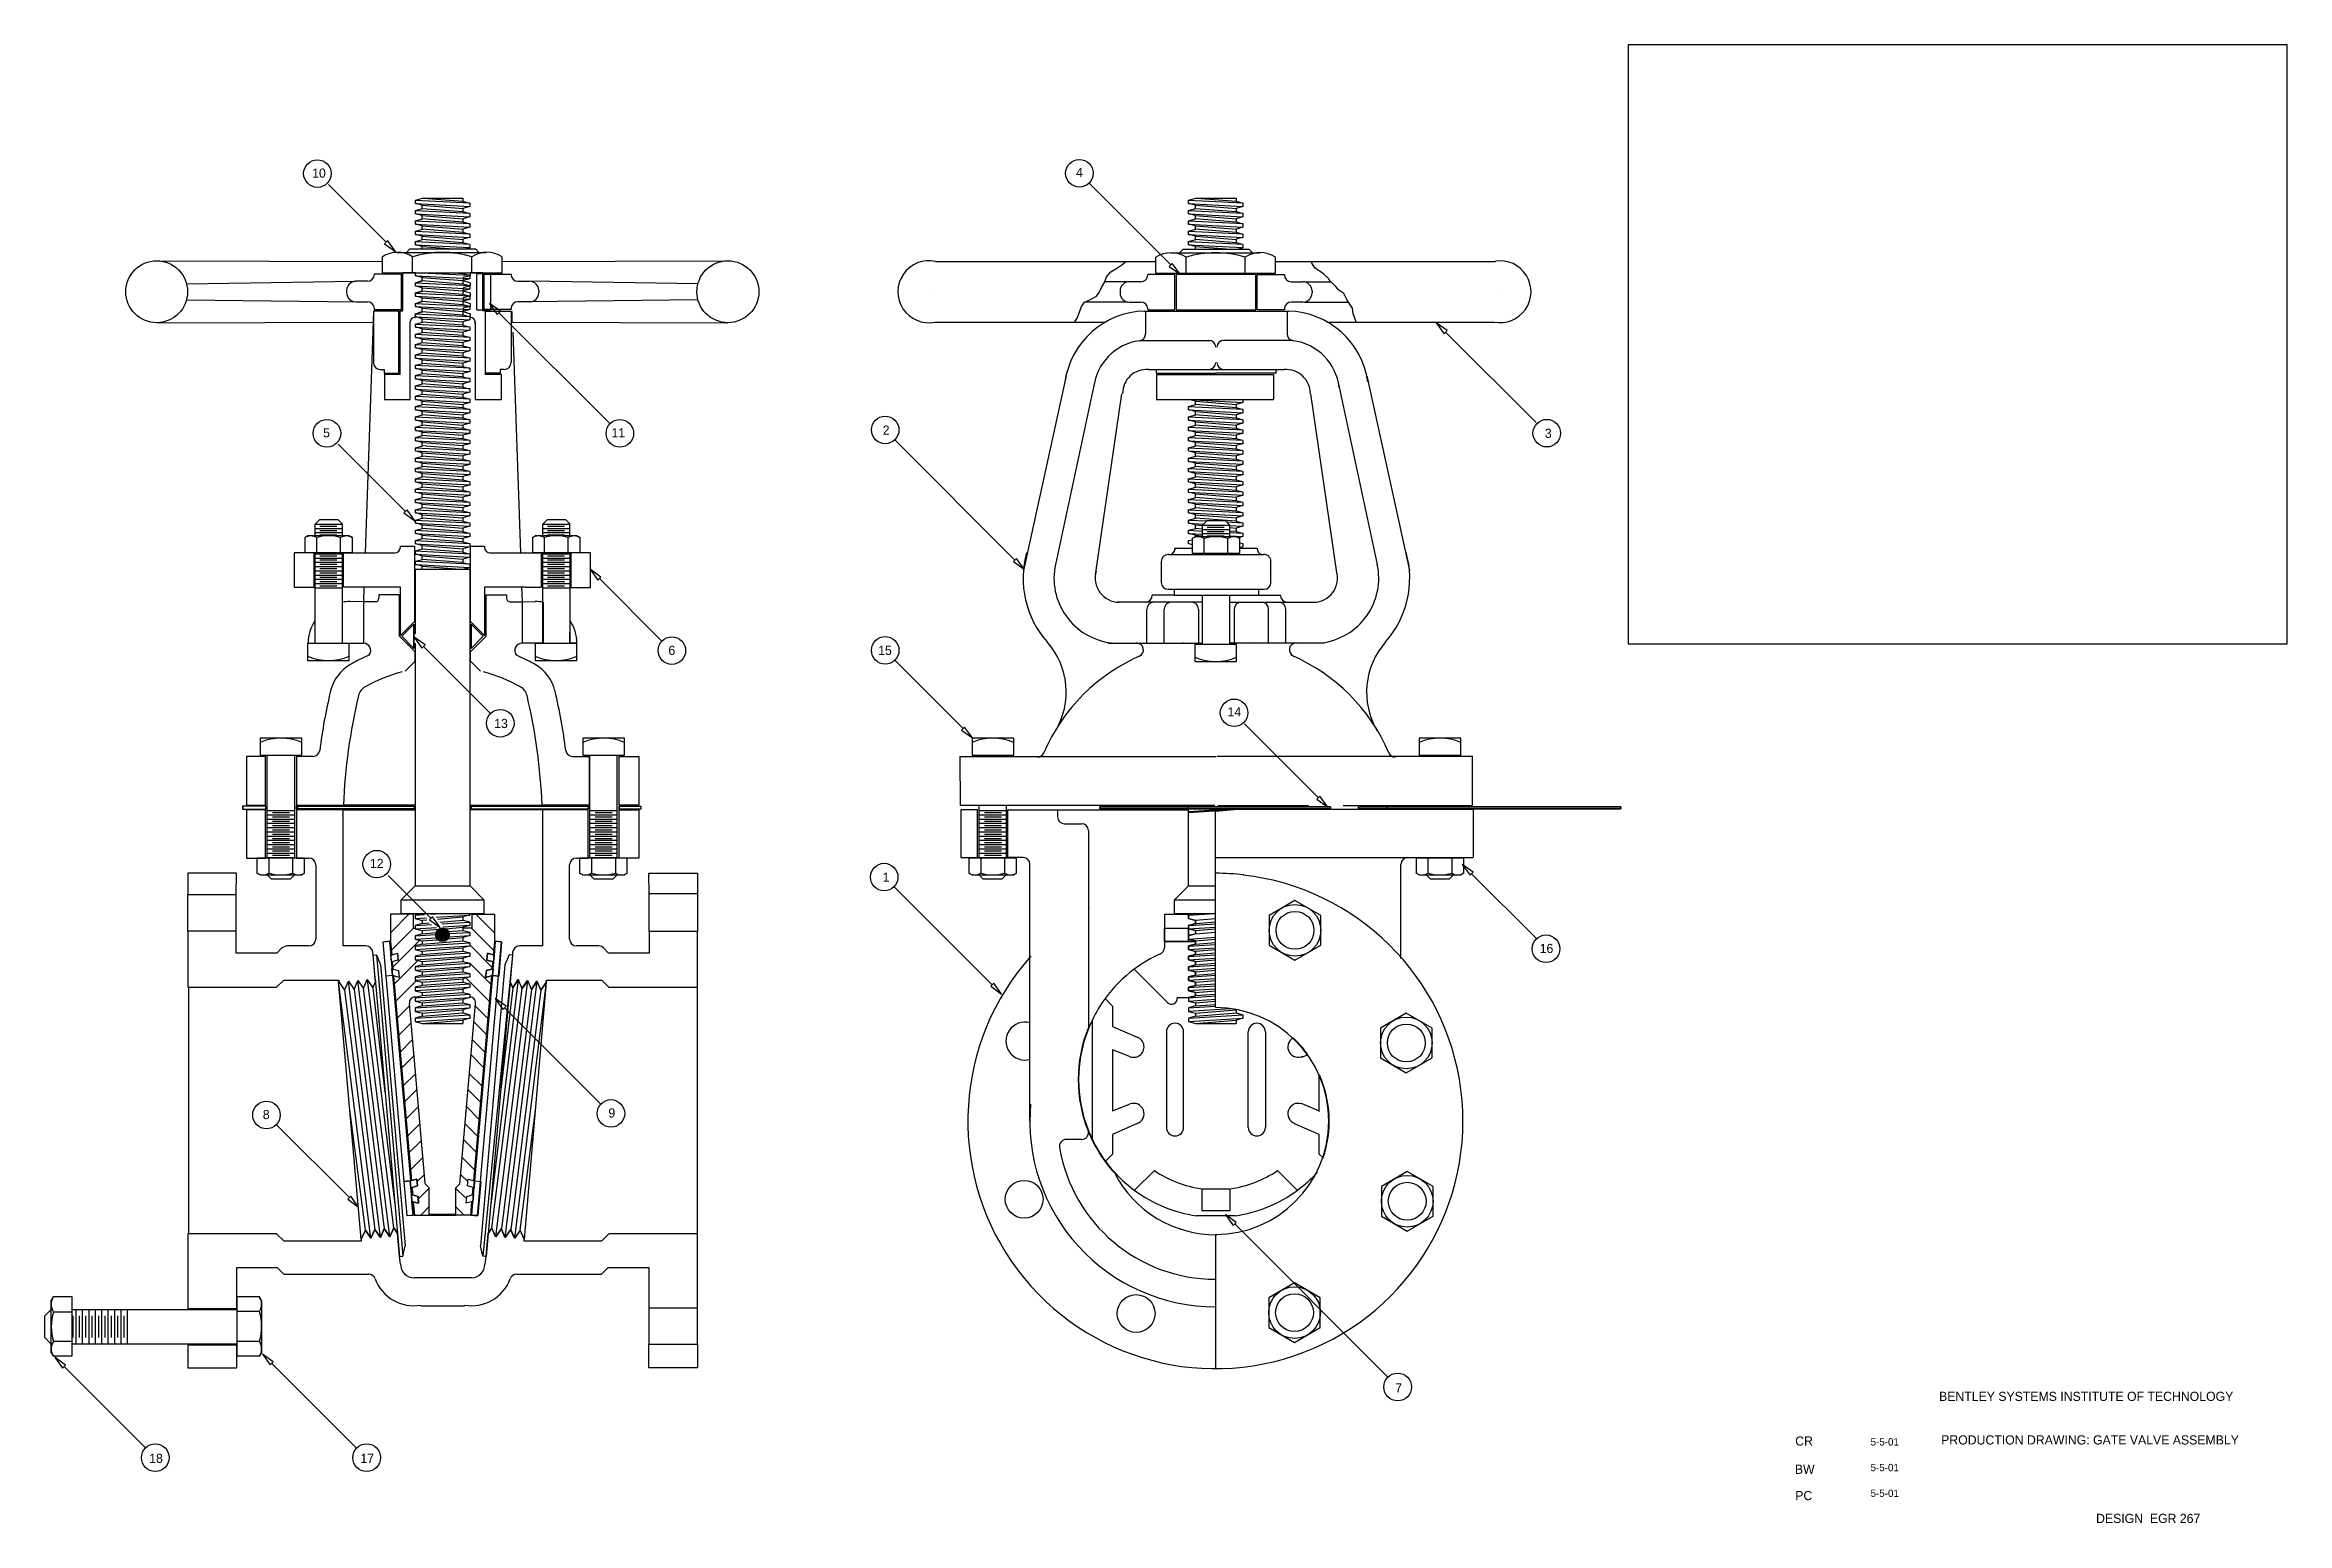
# Model space of a CAD drawing. Extents: x 2.2 to 32.8, y 1 to 21.2.
import ezdxf

# ---------------------------------------------------------------- set-up
doc = ezdxf.new("R2010")
doc.units = 0
for name, color, linetype in [('Body', 7, 'Continuous'), ('Bolts', 7, 'Continuous'), ('BOM', 7, 'Continuous'), ('Border', 7, 'Continuous'), ('Border_outline', 7, 'Continuous'), ('BorderPlot', 7, 'Continuous'), ('ClipShape', 7, 'Continuous'), ('level63', 7, 'Continuous'), ('Packing G', 7, 'Continuous'), ('Seals', 7, 'Continuous'), ('Stem', 7, 'Continuous'), ('TitleBlock', 7, 'Continuous'), ('TitleBlockText', 7, 'Continuous')]:
    doc.layers.add(name, color=color, linetype=linetype)

msp = doc.modelspace()

# ---------------------------------------------------------------- texts
at = {"layer": 'BOM'}
for s, p in [('10 ', (5.835, 19.352)), ('4  ', (16.25, 19.361)), ('5  ', (5.984, 15.812)), ('11 ', (9.916, 15.812)), ('2 ', (13.614, 15.848)), ('3 ', (22.642, 15.805)), ('6  ', (10.692, 12.845)), ('15 ', (13.552, 12.845)), ('13 ', (8.317, 11.849)), ('14  ', (18.315, 12.007)), ('12 ', (6.623, 9.941)), ('1 ', (13.613, 9.754)), ('16 ', (22.571, 8.782)), ('8 ', (5.162, 6.518)), ('9  ', (9.874, 6.54)), ('7 ', (20.602, 2.792)), ('18 ', (3.613, 1.831)), ('17  ', (6.492, 1.831))]:
    msp.add_text(s, height=0.125, dxfattribs=at).set_placement(p)
at = {"layer": 'Border'}
for s, height, p in [('BENTLEY SYSTEMS INSTITUTE OF TECHNOLOGY', 0.125, (28.016, 2.676)), ('CR', 0.125, (26.055, 2.067)), (' 5-5-01', 0.1, (27.045, 2.068)), ('PRODUCTION DRAWING: GATE VALVE ASSEMBLY', 0.125, (28.045, 2.082)), ('BW', 0.125, (26.05, 1.682)), (' 5-5-01', 0.1, (27.045, 1.718)), ('PC', 0.125, (26.055, 1.323)), (' 5-5-01', 0.1, (27.045, 1.367)), ('DESIGN  EGR 267', 0.125, (30.157, 1.012))]:
    msp.add_text(s, height=height, dxfattribs=at).set_placement(p)

# ---------------------------------------------------------------- linework, layer by layer
at = {"layer": 'Body'}
for p, q in [((6.255, 10.735), (7.236, 10.735)), ((8.975, 10.735), (7.989, 10.735)), ((15.997, 10.732), (17.774, 10.732)), ((21.658, 10.739), (18.145, 10.739)), ((18.145, 10.739), (18.145, 9.035)), ((21.663, 10.732), (21.663, 10.085)), ((16.091, 10.545), (16.325, 10.545)), ((16.419, 10.451), (16.419, 7.767)), ((5.885, 9.983), (5.885, 8.972)), ((9.345, 8.972), (9.345, 9.983)), ((15.621, 6.491), (15.621, 9.991)), ((18.152, 10.085), (21.661, 10.085)), ((20.68, 8.706), (20.68, 9.991)), ((4.141, 9.079), (4.141, 9.579)), ((4.797, 9.079), (4.797, 9.579)), ((10.431, 9.077), (10.431, 9.59)), ((11.091, 9.59), (11.091, 9.077)), ((9.742, 8.878), (9.439, 8.878)), ((18.145, 9.035), (18.145, 8.042)), ((4.147, 8.308), (4.147, 4.948)), ((11.082, 8.308), (11.082, 4.948)), ((15.629, 6.72), (15.621, 6.491)), ((16.325, 6.241), (16.117, 6.241)), ((16.419, 6.345), (16.419, 6.334)), ((18.15, 4.945), (18.15, 4.335)), ((18.15, 4.335), (18.15, 3.96)), ((10.425, 3.946), (10.425, 3.448)), ((11.09, 3.448), (11.09, 3.946)), ((18.15, 3.96), (18.15, 3.116))]:
    msp.add_line(p, q, dxfattribs=at)
for points in [[(4.941, 10.077), (5.198, 10.077), (5.197, 10.077), (5.197, 10.731), (5.198, 10.734), (4.941, 10.734)], [(10.289, 10.077), (10.019, 10.077), (10.019, 10.079), (10.019, 10.734), (10.019, 10.734), (10.289, 10.734)], [(14.68, 10.732), (14.68, 10.085), (14.907, 10.085), (14.907, 10.732)], [(4.802, 9.87), (4.139, 9.87), (4.141, 9.579), (4.797, 9.579)], [(10.427, 9.87), (11.091, 9.87), (11.091, 9.59), (10.431, 9.59)], [(4.139, 3.127), (4.802, 3.127), (4.806, 3.133), (4.806, 3.437), (4.805, 3.437), (4.14, 3.437), (4.139, 3.437)], [(11.091, 3.127), (10.427, 3.127), (10.425, 3.448), (11.09, 3.448)]]:
    msp.add_lwpolyline(points, close=True, dxfattribs=at)
for points in [[(6.568, 8.878), (6.256, 8.878), (6.256, 10.734), (5.619, 10.734), (5.621, 10.731), (5.621, 10.077), (5.619, 10.077), (5.791, 10.077)], [(8.974, 10.734), (8.974, 8.878), (8.662, 8.878)], [(9.439, 10.077), (9.597, 10.077), (9.597, 10.079), (9.597, 10.734), (9.597, 10.734), (8.974, 10.734)], [(15.527, 10.085), (15.318, 10.085), (15.318, 10.087), (15.318, 10.731), (15.318, 10.732), (15.997, 10.732), (15.997, 10.639)], [(5.791, 8.878), (5.488, 8.878), (5.422, 8.851), (5.353, 8.782), (4.799, 8.782), (4.799, 9.079), (4.797, 9.079), (4.141, 9.079), (4.139, 9.079), (4.139, 8.316)], [(8.568, 8.793), (8.565, 8.755), (8.533, 8.389), (8.57, 8.309), (8.642, 8.419), (8.695, 8.298), (8.771, 8.408), (8.824, 8.287), (8.9, 8.397), (8.953, 8.276), (9.032, 8.389), (9.032, 8.411), (9.783, 8.411), (9.787, 8.407), (9.878, 8.316), (11.091, 8.316), (11.091, 9.077), (11.091, 9.077), (10.431, 9.077), (10.431, 9.077), (10.431, 8.782), (9.877, 8.782), (9.808, 8.851)], [(4.139, 8.316), (5.351, 8.316), (5.443, 8.407), (5.447, 8.411), (6.198, 8.411), (6.198, 8.411), (6.198, 8.388), (6.198, 8.389), (6.277, 8.276), (6.33, 8.397), (6.406, 8.287), (6.458, 8.408), (6.535, 8.298), (6.587, 8.419), (6.66, 8.309), (6.697, 8.389), (6.665, 8.755), (6.661, 8.793)], [(7.04, 4.539), (7.025, 4.646), (6.998, 4.958), (6.947, 5.036), (6.894, 4.915), (6.818, 5.025), (6.765, 4.904), (6.689, 5.014), (6.636, 4.893), (6.56, 5.003), (6.503, 4.881), (6.503, 4.855), (5.454, 4.855), (5.452, 4.855), (5.351, 4.955), (4.139, 4.955), (4.139, 3.938), (4.14, 3.938), (4.805, 3.938), (4.806, 3.938), (4.806, 4.494), (5.357, 4.494), (5.449, 4.402), (6.606, 4.402)], [(9.776, 4.855), (8.727, 4.855), (8.727, 4.881), (8.67, 5.003), (8.593, 4.893), (8.541, 5.014), (8.464, 4.904), (8.412, 5.025), (8.335, 4.915), (8.283, 5.036), (8.232, 4.958), (8.205, 4.646), (8.19, 4.539)], [(8.624, 4.402), (9.781, 4.402), (9.873, 4.494), (10.424, 4.494), (10.424, 3.946), (10.425, 3.946), (11.09, 3.946), (11.091, 3.946), (11.091, 4.955), (9.878, 4.955), (9.778, 4.855), (9.776, 4.855)], [(8.006, 4.356), (7.623, 4.356), (7.606, 4.356), (7.224, 4.356)], [(7.316, 3.974), (7.606, 3.974), (7.623, 3.974), (7.914, 3.974)]]:
    msp.add_lwpolyline(points, dxfattribs=at)
for centre in [(15.542, 5.425), (17.069, 3.867)]:
    msp.add_circle(centre, 0.258, dxfattribs=at)
for centre, radius, start, end in [((16.091, 10.639), 0.0938, 180, 270), ((16.325, 10.451), 0.0938, 0, 90), ((5.791, 9.983), 0.0938, 0, 90), ((9.439, 9.983), 0.0938, 90, 180), ((18.15, 6.491), 3.375, 138.2683, 83.5769), ((15.527, 9.991), 0.0938, 0, 90), ((18.152, 6.494), 3.375, 83.4661, 90), ((20.774, 9.991), 0.0938, 90, 180), ((18.15, 6.491), 3.375, 120.7359, 120.8594), ((5.791, 8.972), 0.0938, 270, 0), ((6.568, 8.785), 0.0938, 5, 90), ((8.662, 8.785), 0.0938, 90, 175), ((9.439, 8.972), 0.0938, 180, 270), ((9.742, 8.785), 0.0938, 45.0193, 90), ((18.15, 6.491), 1.547, 270, 90), ((15.552, 7.581), 0.258, 74.5036, 285.4964), ((18.162, 7.056), 1.883, 157.8143, 202.1099), ((18.15, 6.491), 2.531, 174.8091, 270), ((16.117, 6.147), 0.0938, 90, 189.6138), ((18.15, 6.491), 2.156, 189.6138, 270), ((16.325, 6.334), 0.0938, 270, 8.1139), ((18.162, 7.056), 1.883, 202.1099, 222.6303), ((18.152, 6.489), 1.547, 207.2388, 270.6204), ((6.606, 4.308), 0.0938, 20.525, 90), ((7.224, 4.539), 0.566, 200.525, 279.4686), ((7.224, 4.539), 0.184, 180, 270), ((8.006, 4.539), 0.566, 260.5314, 339.475), ((8.006, 4.539), 0.184, 270, 0), ((8.624, 4.308), 0.0938, 90, 159.475)]:
    msp.add_arc(centre, radius, start, end, dxfattribs=at)
at = {"layer": 'Bolts'}
for p, q in [((6.793, 18.057), (6.793, 18.271)), ((6.793, 18.057), (8.424, 18.057)), ((6.999, 18.334), (8.209, 18.334)), ((7.205, 18.057), (7.205, 18.271)), ((8.012, 18.057), (8.012, 18.271)), ((8.424, 18.057), (8.424, 18.271)), ((17.338, 18.052), (17.338, 18.267)), ((17.338, 18.052), (18.969, 18.052)), ((17.544, 18.329), (18.754, 18.329)), ((17.75, 18.052), (17.75, 18.267)), ((18.557, 18.052), (18.557, 18.267)), ((18.969, 18.052), (18.969, 18.267)), ((5.877, 14.628), (5.939, 14.691)), ((5.94, 14.691), (6.186, 14.691)), ((6.248, 14.629), (6.186, 14.691)), ((8.98, 14.628), (9.042, 14.691)), ((9.043, 14.691), (9.289, 14.691)), ((9.351, 14.629), (9.289, 14.691)), ((17.975, 14.616), (18.037, 14.678)), ((18.038, 14.678), (18.284, 14.678)), ((18.345, 14.617), (18.284, 14.678)), ((5.778, 14.468), (5.734, 14.443)), ((5.735, 14.445), (5.735, 14.244)), ((6.343, 14.468), (5.778, 14.468)), ((5.877, 14.629), (6.246, 14.629)), ((5.877, 14.47), (5.877, 14.628)), ((5.877, 14.571), (6.246, 14.571)), ((5.877, 14.513), (6.246, 14.513)), ((5.898, 14.468), (5.898, 14.468)), ((5.898, 14.244), (5.898, 14.443)), ((5.94, 14.6), (6.173, 14.6)), ((5.94, 14.542), (6.173, 14.542)), ((5.94, 14.484), (6.173, 14.484)), ((6.223, 14.244), (6.223, 14.443)), ((6.247, 14.47), (6.247, 14.628)), ((6.343, 14.468), (6.385, 14.444)), ((6.385, 14.244), (6.385, 14.445)), ((8.881, 14.468), (8.837, 14.443)), ((8.838, 14.445), (8.838, 14.244)), ((9.446, 14.468), (8.881, 14.468)), ((8.98, 14.629), (9.349, 14.629)), ((8.98, 14.47), (8.98, 14.628)), ((8.98, 14.571), (9.349, 14.571)), ((8.98, 14.513), (9.349, 14.513)), ((9.001, 14.244), (9.001, 14.444)), ((9.043, 14.6), (9.276, 14.6)), ((9.043, 14.542), (9.276, 14.542)), ((9.043, 14.484), (9.276, 14.484)), ((9.326, 14.244), (9.326, 14.442)), ((9.35, 14.47), (9.35, 14.628)), ((9.446, 14.468), (9.488, 14.444)), ((9.488, 14.244), (9.488, 14.445)), ((17.875, 14.456), (17.832, 14.431)), ((17.833, 14.433), (17.833, 14.232)), ((18.441, 14.456), (17.875, 14.456)), ((17.975, 14.616), (18.344, 14.616)), ((17.975, 14.457), (17.975, 14.616)), ((17.975, 14.558), (18.344, 14.558)), ((17.975, 14.5), (18.344, 14.5)), ((17.995, 14.232), (17.995, 14.431)), ((18.038, 14.587), (18.271, 14.587)), ((18.038, 14.529), (18.271, 14.529)), ((18.038, 14.471), (18.271, 14.471)), ((18.321, 14.232), (18.321, 14.431)), ((18.345, 14.457), (18.345, 14.616)), ((18.441, 14.456), (18.483, 14.432)), ((18.483, 14.232), (18.483, 14.433)), ((5.735, 14.244), (6.385, 14.244)), ((5.875, 13.002), (5.875, 14.237)), ((5.875, 14.225), (6.246, 14.225)), ((5.875, 14.167), (6.246, 14.167)), ((5.875, 14.11), (6.246, 14.11)), ((5.94, 14.196), (6.173, 14.196)), ((6.172, 14.137), (5.94, 14.137)), ((5.94, 14.081), (6.173, 14.081)), ((6.246, 14.237), (6.246, 13.002)), ((8.838, 14.244), (9.488, 14.244)), ((8.978, 13.002), (8.978, 14.237)), ((8.978, 14.225), (9.349, 14.225)), ((8.978, 14.167), (9.349, 14.167)), ((8.978, 14.11), (9.349, 14.11)), ((9.043, 14.196), (9.276, 14.196)), ((9.275, 14.137), (9.043, 14.137)), ((9.043, 14.081), (9.276, 14.081)), ((9.349, 14.237), (9.349, 13.002)), ((17.833, 14.232), (18.483, 14.232)), ((17.973, 14.213), (17.973, 14.224)), ((18.344, 14.224), (18.344, 14.213)), ((5.875, 14.052), (6.246, 14.052)), ((5.875, 13.993), (6.246, 13.993)), ((5.875, 13.935), (6.246, 13.935)), ((5.875, 13.877), (6.246, 13.877)), ((5.875, 13.819), (6.246, 13.819)), ((5.875, 13.761), (6.246, 13.761)), ((5.94, 14.023), (6.173, 14.023)), ((5.94, 13.964), (6.173, 13.964)), ((5.94, 13.906), (6.173, 13.906)), ((5.94, 13.848), (6.173, 13.848)), ((5.94, 13.79), (6.173, 13.79)), ((8.978, 14.052), (9.349, 14.052)), ((8.978, 13.993), (9.349, 13.993)), ((8.978, 13.935), (9.349, 13.935)), ((8.978, 13.877), (9.349, 13.877)), ((8.978, 13.819), (9.349, 13.819)), ((8.978, 13.761), (9.349, 13.761)), ((9.043, 14.023), (9.276, 14.023)), ((9.043, 13.964), (9.276, 13.964)), ((9.043, 13.906), (9.276, 13.906)), ((9.043, 13.848), (9.276, 13.848)), ((9.043, 13.79), (9.276, 13.79)), ((17.973, 12.989), (17.973, 13.661)), ((18.344, 13.661), (18.344, 12.989)), ((6.34, 13.002), (5.773, 13.002)), ((5.773, 13.002), (5.773, 12.769)), ((6.34, 12.769), (6.34, 13.002)), ((9.443, 13.002), (8.876, 13.002)), ((8.876, 13.002), (8.876, 12.769)), ((9.443, 12.769), (9.443, 13.002)), ((18.438, 12.989), (17.871, 12.989)), ((17.871, 12.989), (17.871, 12.757)), ((18.438, 12.757), (18.438, 12.989)), ((5.773, 12.769), (6.34, 12.769)), ((8.876, 12.769), (9.443, 12.769)), ((17.871, 12.757), (18.438, 12.757)), ((5.693, 11.712), (5.126, 11.712)), ((5.126, 11.712), (5.126, 11.479)), ((5.693, 11.479), (5.693, 11.712)), ((10.093, 11.712), (9.526, 11.712)), ((9.526, 11.712), (9.526, 11.479)), ((10.093, 11.479), (10.093, 11.712)), ((15.4, 11.712), (14.833, 11.712)), ((14.833, 11.712), (14.833, 11.479)), ((15.4, 11.479), (15.4, 11.712)), ((21.497, 11.712), (20.93, 11.712)), ((20.93, 11.712), (20.93, 11.479)), ((21.497, 11.479), (21.497, 11.712)), ((5.126, 11.479), (5.693, 11.479)), ((5.221, 10.073), (5.221, 11.479)), ((5.592, 11.479), (5.592, 10.073)), ((9.526, 11.479), (10.093, 11.479)), ((9.621, 10.073), (9.621, 11.479)), ((9.991, 11.479), (9.991, 10.073)), ((14.833, 11.479), (15.4, 11.479)), ((14.927, 11.458), (14.927, 11.479)), ((15.298, 11.479), (15.298, 11.458)), ((20.93, 11.479), (21.497, 11.479)), ((21.024, 11.46), (21.024, 11.479)), ((21.395, 11.479), (21.395, 11.46)), ((4.889, 10.784), (4.889, 10.745)), ((5.197, 10.784), (4.889, 10.784)), ((4.889, 10.745), (5.197, 10.745)), ((5.592, 10.72), (5.221, 10.72)), ((5.635, 10.784), (5.635, 10.745)), ((9.599, 10.786), (9.599, 10.744)), ((9.991, 10.72), (9.621, 10.72)), ((10.019, 10.786), (10.019, 10.744)), ((14.927, 10.073), (14.927, 10.791)), ((15.298, 10.72), (14.927, 10.72)), ((15.298, 10.791), (15.298, 10.073)), ((5.592, 10.662), (5.221, 10.662)), ((5.592, 10.604), (5.221, 10.604)), ((5.592, 10.546), (5.221, 10.546)), ((5.592, 10.487), (5.221, 10.487)), ((5.592, 10.429), (5.221, 10.429)), ((5.526, 10.691), (5.293, 10.691)), ((5.526, 10.633), (5.293, 10.633)), ((5.526, 10.575), (5.293, 10.575)), ((5.526, 10.516), (5.293, 10.516)), ((5.526, 10.458), (5.293, 10.458)), ((5.526, 10.4), (5.293, 10.4)), ((9.991, 10.662), (9.621, 10.662)), ((9.991, 10.604), (9.621, 10.604)), ((9.991, 10.546), (9.621, 10.546)), ((9.991, 10.487), (9.621, 10.487)), ((9.991, 10.429), (9.621, 10.429)), ((9.926, 10.691), (9.693, 10.691)), ((9.926, 10.633), (9.693, 10.633)), ((9.926, 10.575), (9.693, 10.575)), ((9.926, 10.516), (9.693, 10.516)), ((9.926, 10.458), (9.693, 10.458)), ((9.926, 10.4), (9.693, 10.4)), ((15.298, 10.662), (14.927, 10.662)), ((15.298, 10.604), (14.927, 10.604)), ((15.298, 10.546), (14.927, 10.546)), ((15.298, 10.487), (14.927, 10.487)), ((15.298, 10.429), (14.927, 10.429)), ((15.233, 10.691), (15, 10.691)), ((15.233, 10.633), (15, 10.633)), ((15.233, 10.575), (15, 10.575)), ((15.233, 10.516), (15, 10.516)), ((15.233, 10.458), (15, 10.458)), ((15.233, 10.4), (15, 10.4)), ((5.592, 10.371), (5.221, 10.371)), ((5.592, 10.314), (5.221, 10.314)), ((5.592, 10.256), (5.221, 10.256)), ((5.592, 10.198), (5.221, 10.198)), ((5.592, 10.14), (5.221, 10.14)), ((5.526, 10.285), (5.293, 10.285)), ((5.526, 10.227), (5.293, 10.227)), ((5.526, 10.169), (5.293, 10.169)), ((5.526, 10.111), (5.293, 10.111)), ((5.294, 10.343), (5.526, 10.343)), ((9.991, 10.371), (9.621, 10.371)), ((9.991, 10.314), (9.621, 10.314)), ((9.991, 10.256), (9.621, 10.256)), ((9.991, 10.198), (9.621, 10.198)), ((9.991, 10.14), (9.621, 10.14)), ((9.926, 10.285), (9.693, 10.285)), ((9.926, 10.227), (9.693, 10.227)), ((9.926, 10.169), (9.693, 10.169)), ((9.926, 10.111), (9.693, 10.111)), ((9.694, 10.343), (9.926, 10.343)), ((15.298, 10.371), (14.927, 10.371)), ((15.298, 10.314), (14.927, 10.314)), ((15.298, 10.256), (14.927, 10.256)), ((15.298, 10.198), (14.927, 10.198)), ((15.298, 10.14), (14.927, 10.14)), ((15, 10.343), (15.233, 10.343)), ((15.233, 10.285), (15, 10.285)), ((15.233, 10.227), (15, 10.227)), ((15.233, 10.169), (15, 10.169)), ((15.233, 10.111), (15, 10.111)), ((5.731, 10.073), (5.081, 10.073)), ((5.081, 10.073), (5.081, 9.872)), ((5.124, 9.848), (5.082, 9.873)), ((5.124, 9.848), (5.689, 9.848)), ((5.22, 9.848), (5.279, 9.79)), ((5.592, 10.082), (5.221, 10.082)), ((5.244, 10.073), (5.244, 9.872)), ((5.534, 9.79), (5.279, 9.79)), ((5.592, 9.848), (5.534, 9.79)), ((5.569, 10.073), (5.569, 9.874)), ((5.689, 9.848), (5.732, 9.874)), ((5.731, 9.872), (5.731, 10.073)), ((10.131, 10.073), (9.481, 10.073)), ((9.481, 10.073), (9.481, 9.872)), ((9.524, 9.848), (9.482, 9.873)), ((9.524, 9.848), (10.089, 9.848)), ((9.62, 9.848), (9.678, 9.79)), ((9.991, 10.082), (9.621, 10.082)), ((9.644, 10.073), (9.644, 9.873)), ((9.934, 9.79), (9.678, 9.79)), ((9.992, 9.848), (9.934, 9.79)), ((9.969, 10.073), (9.969, 9.873)), ((10.089, 9.848), (10.132, 9.874)), ((10.131, 9.872), (10.131, 10.073)), ((14.788, 10.073), (14.788, 9.872)), ((15.438, 10.073), (14.788, 10.073)), ((14.83, 9.848), (14.788, 9.873)), ((14.83, 9.848), (15.395, 9.848)), ((15.298, 10.082), (14.927, 10.082)), ((14.927, 9.848), (14.985, 9.79)), ((14.95, 10.073), (14.95, 9.874)), ((15.24, 9.79), (14.985, 9.79)), ((15.298, 9.848), (15.24, 9.79)), ((15.275, 10.073), (15.275, 9.876)), ((15.395, 9.848), (15.439, 9.874)), ((15.438, 9.872), (15.438, 10.073)), ((20.885, 10.073), (20.885, 9.872)), ((21.535, 10.073), (20.885, 10.073)), ((20.927, 9.848), (20.885, 9.873)), ((20.927, 9.848), (21.492, 9.848)), ((21.024, 10.073), (21.024, 10.085)), ((21.395, 10.082), (21.024, 10.082)), ((21.024, 9.848), (21.082, 9.79)), ((21.047, 10.073), (21.047, 9.871)), ((21.337, 9.79), (21.082, 9.79)), ((21.395, 9.848), (21.337, 9.79)), ((21.372, 10.073), (21.372, 9.872)), ((21.395, 10.085), (21.395, 10.073)), ((21.492, 9.848), (21.536, 9.874)), ((21.535, 9.872), (21.535, 10.073)), ((2.277, 4.041), (2.309, 4.097)), ((2.278, 3.329), (2.278, 4.046)), ((2.309, 4.098), (2.558, 4.098)), ((2.558, 4.098), (2.558, 3.285)), ((4.813, 3.285), (4.813, 4.098)), ((4.813, 4.098), (5.12, 4.098)), ((5.145, 4.037), (5.112, 4.094)), ((5.145, 4.045), (5.145, 3.329)), ((2.278, 3.923), (2.19, 3.836)), ((2.19, 3.539), (2.19, 3.836)), ((2.557, 3.887), (2.309, 3.887)), ((2.557, 3.923), (4.813, 3.923)), ((2.575, 3.539), (2.575, 3.836)), ((2.619, 3.451), (2.619, 3.923)), ((2.662, 3.539), (2.662, 3.836)), ((2.706, 3.451), (2.706, 3.923)), ((2.75, 3.539), (2.75, 3.836)), ((2.794, 3.451), (2.794, 3.923)), ((2.837, 3.539), (2.837, 3.836)), ((2.881, 3.451), (2.881, 3.923)), ((2.925, 3.539), (2.925, 3.836)), ((2.968, 3.451), (2.968, 3.923)), ((3.012, 3.539), (3.012, 3.836)), ((3.056, 3.451), (3.056, 3.923)), ((3.099, 3.539), (3.099, 3.836)), ((3.143, 3.451), (3.143, 3.923)), ((3.187, 3.539), (3.187, 3.836)), ((3.231, 3.451), (3.231, 3.923)), ((3.274, 3.539), (3.274, 3.836)), ((3.318, 3.451), (3.318, 3.923)), ((5.117, 3.897), (4.813, 3.897)), ((5.145, 3.897), (5.143, 3.897)), ((2.278, 3.451), (2.19, 3.539)), ((2.557, 3.488), (2.306, 3.488)), ((4.813, 3.451), (2.557, 3.451)), ((5.117, 3.486), (4.813, 3.486)), ((5.145, 3.486), (5.143, 3.486)), ((2.277, 3.338), (2.309, 3.282)), ((2.558, 3.285), (2.309, 3.285)), ((5.119, 3.285), (4.813, 3.285)), ((5.145, 3.338), (5.113, 3.283))]:
    msp.add_line(p, q, dxfattribs=at)
for points in [[(4.89, 10.788), (5.197, 10.788), (5.197, 10.74), (4.89, 10.74)], [(18.884, 9.294), (18.884, 8.888), (19.235, 8.685), (19.587, 8.888), (19.587, 9.294), (19.235, 9.497)], [(20.402, 7.759), (20.402, 7.354), (20.753, 7.151), (21.105, 7.354), (21.105, 7.759), (20.753, 7.962)], [(20.414, 5.601), (20.414, 5.195), (20.765, 4.992), (21.117, 5.195), (21.117, 5.601), (20.765, 5.804)], [(19.229, 3.474), (19.58, 3.677), (19.58, 4.083), (19.229, 4.286), (18.877, 4.083), (18.877, 3.677)]]:
    msp.add_lwpolyline(points, close=True, dxfattribs=at)
for centre, radius in [((19.235, 9.091), 0.352), ((19.235, 9.091), 0.258), ((20.753, 7.556), 0.352), ((20.753, 7.556), 0.258), ((20.765, 5.398), 0.352), ((20.765, 5.398), 0.258), ((19.229, 3.88), 0.352), ((19.229, 3.88), 0.258)]:
    msp.add_circle(centre, radius, dxfattribs=at)
for centre, radius, start, end in [((6.999, 17.964), 0.37, 56.1665, 123.8335), ((7.609, 17.006), 1.328, 72.3281, 107.6719), ((8.218, 17.965), 0.37, 56.1112, 123.8888), ((17.544, 17.959), 0.37, 56.1665, 123.8335), ((18.153, 17.001), 1.328, 72.3281, 107.6719), ((18.763, 17.96), 0.37, 56.1112, 123.8888), ((5.816, 14.314), 0.154, 58.1296, 121.8704), ((6.06, 13.888), 0.581, 73.7417, 106.2583), ((6.304, 14.314), 0.154, 58.1296, 121.8704), ((8.919, 14.314), 0.154, 58.1296, 121.8704), ((9.163, 13.888), 0.581, 73.7417, 106.2583), ((9.407, 14.314), 0.154, 58.1296, 121.8704), ((17.914, 14.302), 0.154, 58.1296, 121.8704), ((18.158, 13.875), 0.581, 73.7417, 106.2583), ((18.402, 14.302), 0.154, 58.1296, 121.8704), ((6.057, 13.49), 0.721, 246.8309, 293.1691), ((9.16, 13.49), 0.721, 246.8309, 293.1691), ((18.155, 13.478), 0.721, 246.8309, 293.1691), ((5.41, 10.991), 0.721, 66.8309, 113.1691), ((9.81, 10.991), 0.721, 66.8309, 113.1691), ((15.116, 10.991), 0.721, 66.8309, 113.1691), ((21.213, 10.991), 0.721, 66.8309, 113.1691), ((5.162, 10.002), 0.154, 238.1296, 301.8704), ((5.406, 10.429), 0.581, 253.7417, 286.2583), ((5.65, 10.002), 0.154, 238.1296, 301.8704), ((9.562, 10.002), 0.154, 238.1296, 301.8704), ((9.806, 10.429), 0.581, 253.7417, 286.2583), ((10.05, 10.002), 0.154, 238.1296, 301.8704), ((14.869, 10.002), 0.154, 238.1296, 301.8704), ((15.113, 10.429), 0.581, 253.7417, 286.2583), ((15.357, 10.002), 0.154, 238.1296, 301.8704), ((20.966, 10.002), 0.154, 238.1296, 301.8704), ((21.21, 10.429), 0.581, 253.7417, 286.2583), ((21.453, 10.002), 0.154, 238.1296, 301.8704), ((2.473, 3.993), 0.197, 147.5295, 212.4705), ((4.94, 3.997), 0.205, 330.6897, 29.3103), ((2.941, 3.688), 0.664, 162.4961, 197.5039), ((4.329, 3.692), 0.816, 345.4338, 14.5662), ((2.46, 3.386), 0.184, 146.3715, 213.6285), ((4.94, 3.386), 0.205, 330.6897, 29.3103)]:
    msp.add_arc(centre, radius, start, end, dxfattribs=at)
at = {"layer": 'BOM'}
for p, q in [((17.54, 18.163), (16.427, 19.275)), ((6.843, 18.472), (6.058, 19.257)), ((8.38, 17.511), (9.887, 16.004)), ((21.289, 17.245), (22.522, 16.014)), ((7.108, 14.803), (6.19, 15.721)), ((15.417, 14.14), (13.775, 15.781)), ((9.752, 13.886), (10.594, 13.044)), ((7.353, 12.96), (8.264, 12.051)), ((14.709, 11.841), (13.777, 12.773)), ((19.553, 10.9), (18.545, 11.908)), ((7.455, 9.256), (6.871, 9.84)), ((21.643, 9.863), (22.526, 8.981)), ((15.107, 8.349), (13.767, 9.688)), ((8.457, 8.036), (9.772, 6.722)), ((6.342, 5.447), (5.347, 6.441)), ((18.414, 5.089), (20.502, 3.002)), ((2.453, 3.144), (3.559, 2.039)), ((5.284, 3.188), (6.436, 2.036))]:
    msp.add_line(p, q, dxfattribs=at)
for points in [[(23.778, 12.998), (32.762, 12.998), (32.762, 21.163), (23.778, 21.163)], [(6.864, 18.494), (6.822, 18.451), (6.97, 18.345)], [(17.561, 18.184), (17.519, 18.142), (17.668, 18.036)], [(8.359, 17.489), (8.402, 17.532), (8.253, 17.638)], [(21.268, 17.224), (21.311, 17.267), (21.162, 17.373)], [(7.129, 14.824), (7.087, 14.782), (7.236, 14.676)], [(15.438, 14.161), (15.396, 14.119), (15.544, 14.013)], [(9.73, 13.864), (9.773, 13.907), (9.624, 14.013)], [(7.332, 12.939), (7.375, 12.982), (7.226, 13.088)], [(14.73, 11.863), (14.688, 11.82), (14.836, 11.714)], [(19.575, 10.921), (19.532, 10.878), (19.681, 10.772)], [(21.622, 9.842), (21.665, 9.884), (21.516, 9.99)], [(7.476, 9.277), (7.433, 9.235), (7.582, 9.129)], [(15.128, 8.37), (15.086, 8.328), (15.235, 8.222)], [(8.436, 8.014), (8.478, 8.057), (8.329, 8.163)], [(6.363, 5.468), (6.321, 5.425), (6.469, 5.319)], [(18.393, 5.067), (18.435, 5.11), (18.287, 5.216)], [(2.431, 3.122), (2.474, 3.165), (2.325, 3.271)], [(5.263, 3.167), (5.305, 3.209), (5.156, 3.315)]]:
    msp.add_lwpolyline(points, close=True, dxfattribs=at)
for centre in [(5.907, 19.408), (16.296, 19.412), (6.036, 15.867), (10.03, 15.867), (13.648, 15.913), (22.668, 15.869), (10.739, 12.905), (13.648, 12.909), (18.405, 12.057), (8.4, 11.914), (6.716, 9.994), (13.634, 9.817), (22.657, 8.84), (5.212, 6.574), (9.908, 6.595), (20.635, 2.866), (3.696, 1.902), (6.578, 1.902)]:
    msp.add_circle(centre, 0.188, dxfattribs=at)
at = {"layer": 'Border_outline'}
for p, q in [((7.121, 18.334), (7.168, 18.38)), ((7.168, 18.38), (8.062, 18.38)), ((8.108, 18.334), (8.062, 18.38)), ((17.667, 18.33), (17.712, 18.376)), ((17.712, 18.376), (18.606, 18.376)), ((18.652, 18.33), (18.606, 18.376)), ((7.071, 17.537), (7.071, 18.056)), ((8.164, 17.537), (8.164, 18.056)), ((8.164, 18.056), (8.164, 17.537)), ((8.164, 17.537), (8.164, 18.056)), ((17.614, 18.033), (17.614, 17.549)), ((18.703, 18.033), (17.614, 18.033)), ((18.703, 17.549), (18.703, 18.033)), ((7.035, 16.669), (7.035, 17.537)), ((7.035, 17.537), (7.071, 17.537)), ((7.232, 17.448), (7.241, 17.448)), ((7.988, 17.448), (7.994, 17.448)), ((8.2, 17.537), (8.164, 17.537)), ((8.2, 16.669), (8.2, 17.537)), ((17.614, 17.549), (18.703, 17.549)), ((7.17, 16.328), (7.17, 17.385)), ((8.057, 17.358), (8.057, 17.385)), ((8.057, 17.385), (8.057, 16.328)), ((7.035, 16.669), (6.82, 16.669)), ((6.82, 16.669), (6.82, 16.328)), ((8.415, 16.669), (8.2, 16.669)), ((8.415, 16.328), (8.415, 16.669)), ((17.347, 16.667), (18.942, 16.667)), ((17.348, 16.669), (17.348, 16.328)), ((18.943, 16.669), (18.943, 16.328)), ((6.82, 16.328), (7.17, 16.328)), ((8.057, 16.328), (8.415, 16.328)), ((17.349, 16.33), (18.941, 16.33))]:
    msp.add_line(p, q, dxfattribs=at)
for points in [[(7.336, 17.527), (7.336, 17.571), (7.242, 17.595), (7.242, 17.638), (7.336, 17.669), (7.336, 17.712), (7.242, 17.735), (7.242, 17.781), (7.336, 17.809), (7.336, 17.852), (7.242, 17.876), (7.242, 17.92), (7.336, 17.95), (7.336, 17.993), (7.242, 18.016), (7.242, 18.056), (7.071, 18.056)], [(8.164, 18.056), (7.988, 18.056), (7.988, 18.016), (7.893, 17.993), (7.893, 17.95), (7.988, 17.92), (7.988, 17.876), (7.893, 17.852), (7.893, 17.809), (7.988, 17.781), (7.988, 17.735), (7.893, 17.712), (7.893, 17.669), (7.988, 17.638), (7.988, 17.595), (7.893, 17.571), (7.893, 17.527)], [(7.241, 17.448), (7.242, 17.498), (7.336, 17.527)], [(7.893, 17.527), (7.988, 17.498), (7.988, 17.448)]]:
    msp.add_lwpolyline(points, dxfattribs=at)
for centre, start, end in [((7.232, 17.385), 90, 180), ((7.994, 17.385), 0, 90)]:
    msp.add_arc(centre, 0.0625, start, end, dxfattribs=at)
at = {"layer": 'BorderPlot'}
for p, q in [((6.665, 8.755), (6.711, 8.759)), ((6.693, 8.429), (6.665, 8.755)), ((6.711, 8.759), (6.769, 8.622)), ((6.711, 8.759), (7.071, 4.649)), ((6.769, 8.622), (7.104, 4.791)), ((8.463, 8.622), (8.128, 4.791)), ((8.567, 8.755), (8.161, 4.649)), ((8.522, 8.759), (8.463, 8.622)), ((8.567, 8.755), (8.522, 8.759)), ((6.503, 4.881), (6.196, 8.392)), ((6.196, 8.392), (6.277, 8.276)), ((6.636, 4.893), (6.196, 8.392)), ((6.277, 8.276), (6.33, 8.397)), ((6.277, 8.276), (6.689, 5.014)), ((6.33, 8.397), (6.406, 8.287)), ((6.765, 4.904), (6.33, 8.397)), ((6.406, 8.287), (6.458, 8.408)), ((6.406, 8.287), (6.818, 5.025)), ((6.458, 8.408), (6.535, 8.298)), ((6.894, 4.915), (6.458, 8.408)), ((6.535, 8.298), (6.587, 8.419)), ((6.947, 5.036), (6.535, 8.298)), ((6.587, 8.419), (6.66, 8.309)), ((6.587, 8.419), (6.963, 5.352)), ((6.66, 8.309), (6.697, 8.388)), ((6.66, 8.309), (6.828, 6.886)), ((6.693, 8.429), (7.025, 4.645)), ((8.535, 8.389), (8.208, 4.645)), ((8.645, 8.419), (8.269, 5.352)), ((8.286, 5.036), (8.697, 8.298)), ((8.338, 4.915), (8.774, 8.408)), ((8.573, 8.309), (8.404, 6.886)), ((8.826, 8.287), (8.415, 5.025)), ((8.467, 4.904), (8.903, 8.397)), ((8.572, 8.309), (8.535, 8.389)), ((8.955, 8.276), (8.544, 5.014)), ((8.645, 8.419), (8.573, 8.309)), ((8.596, 4.893), (9.032, 8.386)), ((8.697, 8.298), (8.645, 8.419)), ((8.774, 8.408), (8.697, 8.298)), ((8.729, 4.882), (9.032, 8.386)), ((8.826, 8.287), (8.774, 8.408)), ((8.903, 8.397), (8.826, 8.287)), ((8.955, 8.276), (8.903, 8.397)), ((9.032, 8.386), (8.955, 8.276)), ((6.56, 5.003), (6.346, 6.679)), ((8.672, 5.003), (8.886, 6.677)), ((6.437, 5.625), (6.437, 5.625)), ((8.795, 5.625), (8.795, 5.625)), ((6.503, 4.881), (6.56, 5.003)), ((6.56, 5.003), (6.636, 4.893)), ((6.636, 4.893), (6.689, 5.014)), ((6.689, 5.014), (6.765, 4.904)), ((6.765, 4.904), (6.818, 5.025)), ((6.818, 5.025), (6.894, 4.915)), ((6.894, 4.915), (6.947, 5.036)), ((6.947, 5.036), (6.997, 4.959)), ((8.286, 5.036), (8.235, 4.958)), ((8.338, 4.915), (8.286, 5.036)), ((8.415, 5.025), (8.338, 4.915)), ((8.467, 4.904), (8.415, 5.025)), ((8.544, 5.014), (8.467, 4.904)), ((8.596, 4.893), (8.544, 5.014)), ((8.672, 5.003), (8.596, 4.893)), ((8.729, 4.882), (8.672, 5.003)), ((7.025, 4.645), (7.071, 4.649)), ((7.071, 4.649), (7.104, 4.791)), ((8.161, 4.649), (8.128, 4.791)), ((8.208, 4.645), (8.161, 4.649))]:
    msp.add_line(p, q, dxfattribs=at)
at = {"layer": 'ClipShape'}
for p, q in [((3.715, 18.219), (6.797, 18.211)), ((8.42, 18.211), (11.503, 18.219)), ((14.243, 18.211), (14.243, 18.211)), ((14.334, 18.211), (17.326, 18.211)), ((16.664, 18), (16.724, 18.067)), ((16.724, 18.067), (16.807, 18.12)), ((16.807, 18.12), (16.875, 18.165)), ((16.875, 18.165), (16.928, 18.21)), ((18.968, 18.211), (21.97, 18.211)), ((19.464, 18.188), (19.457, 18.21)), ((19.51, 18.12), (19.464, 18.188)), ((19.577, 18.075), (19.51, 18.12)), ((19.63, 18.037), (19.577, 18.075)), ((4.122, 17.905), (6.43, 17.939)), ((6.305, 17.814), (6.305, 17.786)), ((6.589, 17.939), (6.43, 17.939)), ((7.051, 18.037), (6.682, 18.037)), ((6.682, 18.037), (6.682, 18.033)), ((7.051, 17.554), (7.051, 18.037)), ((8.178, 18.037), (8.547, 18.037)), ((8.178, 17.554), (8.178, 18.037)), ((8.547, 18.037), (8.547, 18.033)), ((8.641, 17.939), (8.799, 17.939)), ((11.095, 17.905), (8.799, 17.939)), ((8.924, 17.814), (8.924, 17.786)), ((14.243, 17.797), (14.243, 17.797)), ((16.446, 17.691), (16.529, 17.736)), ((16.529, 17.736), (16.566, 17.789)), ((16.566, 17.789), (16.596, 17.857)), ((16.596, 17.857), (16.642, 17.932)), ((16.642, 17.932), (16.664, 18)), ((16.943, 17.932), (16.642, 17.932)), ((16.85, 17.809), (16.85, 17.781)), ((17.133, 17.934), (16.975, 17.934)), ((17.596, 18.033), (17.227, 18.033)), ((17.227, 18.033), (17.227, 18.028)), ((17.596, 17.549), (17.596, 18.033)), ((18.721, 17.549), (18.721, 18.033)), ((18.721, 18.033), (19.09, 18.033)), ((19.09, 18.033), (19.09, 18.028)), ((19.184, 17.934), (19.342, 17.934)), ((19.382, 17.932), (19.72, 17.932)), ((19.467, 17.809), (19.467, 17.781)), ((19.69, 17.977), (19.63, 18.037)), ((19.713, 17.94), (19.69, 17.977)), ((19.788, 17.872), (19.713, 17.94)), ((19.833, 17.819), (19.788, 17.872)), ((19.901, 17.774), (19.833, 17.819)), ((19.946, 17.684), (19.901, 17.774)), ((22.031, 17.797), (22.031, 17.797)), ((4.122, 17.689), (6.43, 17.661)), ((6.43, 17.661), (6.589, 17.661)), ((6.682, 17.567), (6.682, 17.554)), ((6.682, 17.554), (7.051, 17.554)), ((8.547, 17.554), (8.178, 17.554)), ((8.547, 17.567), (8.547, 17.554)), ((8.799, 17.661), (8.641, 17.661)), ((11.095, 17.689), (8.799, 17.661)), ((16.228, 17.383), (16.265, 17.436)), ((16.265, 17.436), (16.295, 17.518)), ((16.295, 17.518), (16.325, 17.594)), ((16.325, 17.594), (16.363, 17.654)), ((16.363, 17.654), (16.446, 17.691)), ((16.958, 17.654), (16.363, 17.654)), ((16.975, 17.656), (17.133, 17.656)), ((17.227, 17.562), (17.227, 17.549)), ((17.227, 17.549), (17.596, 17.549)), ((19.09, 17.549), (18.721, 17.549)), ((19.09, 17.562), (19.09, 17.549)), ((19.342, 17.656), (19.184, 17.656)), ((19.366, 17.654), (19.961, 17.654)), ((19.991, 17.616), (19.946, 17.684)), ((20.021, 17.571), (19.991, 17.616)), ((20.029, 17.496), (20.021, 17.571)), ((20.051, 17.436), (20.029, 17.496)), ((20.067, 17.383), (20.051, 17.436)), ((3.715, 17.375), (6.671, 17.383)), ((8.564, 17.383), (11.503, 17.375)), ((14.326, 17.383), (16.634, 17.383)), ((17.199, 17.383), (17.2, 17.383)), ((19.674, 17.383), (21.948, 17.383)), ((6.805, 8.936), (6.898, 8.944)), ((7.132, 5.201), (6.805, 8.936)), ((6.89, 8.941), (6.907, 8.754)), ((8.091, 5.201), (8.418, 8.936)), ((8.332, 8.941), (8.316, 8.754)), ((8.418, 8.936), (8.324, 8.944)), ((6.907, 8.754), (6.997, 8.778)), ((7.005, 8.685), (6.915, 8.66)), ((6.915, 8.66), (6.923, 8.567)), ((6.923, 8.567), (7.013, 8.543)), ((6.997, 8.778), (7.005, 8.685)), ((8.3, 8.567), (8.209, 8.543)), ((8.226, 8.778), (8.217, 8.685)), ((8.217, 8.685), (8.308, 8.66)), ((8.316, 8.754), (8.226, 8.778)), ((8.308, 8.66), (8.3, 8.567)), ((6.931, 8.474), (6.845, 8.466)), ((6.929, 8.477), (7.174, 5.677)), ((7.022, 8.449), (6.931, 8.474)), ((7.013, 8.543), (7.022, 8.449)), ((8.294, 8.477), (8.049, 5.675)), ((8.209, 8.543), (8.201, 8.449)), ((8.201, 8.449), (8.292, 8.474)), ((8.292, 8.474), (8.378, 8.466)), ((7.171, 5.676), (7.091, 5.669)), ((7.262, 5.7), (7.171, 5.676)), ((7.179, 5.582), (7.27, 5.607)), ((7.188, 5.489), (7.179, 5.582)), ((7.27, 5.607), (7.262, 5.7)), ((7.953, 5.607), (7.961, 5.7)), ((8.043, 5.582), (7.953, 5.607)), ((7.96, 5.7), (8.051, 5.676)), ((8.035, 5.489), (8.043, 5.582)), ((8.051, 5.676), (8.131, 5.669)), ((7.225, 5.209), (7.132, 5.201)), ((7.278, 5.465), (7.188, 5.489)), ((7.212, 5.209), (7.196, 5.396)), ((7.196, 5.396), (7.286, 5.371)), ((7.286, 5.371), (7.278, 5.465)), ((7.936, 5.371), (7.944, 5.465)), ((8.027, 5.396), (7.936, 5.371)), ((7.944, 5.465), (8.035, 5.489)), ((7.998, 5.209), (8.091, 5.201)), ((8.011, 5.209), (8.027, 5.396))]:
    msp.add_line(p, q, dxfattribs=at)
for points in [[(6.804, 8.936), (6.89, 8.946), (6.929, 8.474), (6.845, 8.467)], [(8.332, 8.945), (8.418, 8.935), (8.378, 8.466), (8.294, 8.474)], [(6.906, 8.753), (6.997, 8.778), (7.006, 8.685), (6.915, 8.66)], [(6.922, 8.567), (7.013, 8.542), (7.022, 8.449), (6.929, 8.474)], [(8.21, 8.543), (8.301, 8.567), (8.294, 8.474), (8.2, 8.45)], [(8.227, 8.778), (8.315, 8.751), (8.308, 8.66), (8.217, 8.684)], [(7.091, 5.668), (7.171, 5.676), (7.212, 5.206), (7.132, 5.2)], [(7.171, 5.676), (7.261, 5.698), (7.271, 5.608), (7.179, 5.582)], [(7.96, 5.7), (8.049, 5.675), (8.043, 5.583), (7.952, 5.606)], [(8.049, 5.675), (8.133, 5.669), (8.092, 5.202), (8.01, 5.208)], [(7.189, 5.488), (7.279, 5.465), (7.286, 5.371), (7.196, 5.396)], [(7.944, 5.464), (8.034, 5.489), (8.026, 5.396), (7.936, 5.372)]]:
    msp.add_lwpolyline(points, close=True, dxfattribs=at)
for centre in [(3.715, 17.797), (11.503, 17.797)]:
    msp.add_circle(centre, 0.422, dxfattribs=at)
for centre, radius, start, end in [((14.243, 17.797), 0.422, 77.505, 281.2984), ((22.031, 17.797), 0.422, 258.6902, 98.5365), ((6.43, 17.814), 0.125, 90, 180), ((6.43, 17.786), 0.125, 180, 270), ((6.589, 18.033), 0.0938, 270, 0), ((8.641, 18.033), 0.0938, 180, 270), ((8.799, 17.814), 0.125, 0, 90), ((8.799, 17.786), 0.125, 270, 0), ((16.975, 17.809), 0.125, 90, 180), ((16.975, 17.781), 0.125, 180, 270), ((17.133, 18.028), 0.0938, 270, 0), ((19.184, 18.028), 0.0938, 180, 270), ((19.342, 17.809), 0.125, 0, 90), ((19.342, 17.781), 0.125, 270, 0), ((6.589, 17.567), 0.0938, 0, 90), ((8.641, 17.567), 0.0938, 90, 180), ((17.133, 17.562), 0.0938, 0, 90), ((19.184, 17.562), 0.0938, 90, 180)]:
    msp.add_arc(centre, radius, start, end, dxfattribs=at)
at = {"layer": 'level63'}
for p, q in [((7.227, 10.784), (5.621, 10.784)), ((5.621, 10.745), (7.227, 10.745)), ((7.227, 10.784), (7.227, 10.745)), ((8.002, 10.786), (8.002, 10.744)), ((8.002, 10.784), (9.599, 10.784)), ((9.599, 10.745), (8.002, 10.745)), ((10.019, 10.784), (10.318, 10.784)), ((10.318, 10.745), (10.019, 10.745)), ((10.318, 10.784), (10.318, 10.745)), ((16.576, 10.774), (16.576, 10.747)), ((19.719, 10.774), (16.576, 10.774)), ((16.576, 10.747), (19.719, 10.747)), ((19.719, 10.747), (19.719, 10.774)), ((20.099, 10.777), (20.099, 10.747)), ((20.491, 10.774), (20.1, 10.774)), ((20.1, 10.748), (20.491, 10.748)), ((20.491, 10.748), (20.491, 10.774)), ((23.676, 10.774), (20.492, 10.774)), ((20.492, 10.774), (20.492, 10.747)), ((20.492, 10.747), (23.676, 10.747)), ((23.676, 10.747), (23.676, 10.774))]:
    msp.add_line(p, q, dxfattribs=at)
for points in [[(5.621, 10.785), (7.228, 10.785), (7.228, 10.746), (5.621, 10.746)], [(8.002, 10.786), (9.599, 10.786), (9.599, 10.744), (8.002, 10.744)], [(10.019, 10.786), (10.317, 10.786), (10.317, 10.744), (10.019, 10.744)], [(16.576, 10.774), (19.719, 10.774), (19.719, 10.747), (16.576, 10.747)], [(20.1, 10.774), (20.491, 10.774), (20.491, 10.748), (20.1, 10.748)], [(20.492, 10.774), (23.676, 10.774), (23.676, 10.747), (20.492, 10.747)]]:
    msp.add_lwpolyline(points, close=True, dxfattribs=at)
at = {"layer": 'Packing G'}
for p, q in [((17.412, 14.121), (17.412, 13.835)), ((17.521, 14.215), (17.506, 14.215)), ((17.512, 14.213), (18.811, 14.213)), ((17.599, 14.293), (17.599, 14.302)), ((17.599, 14.302), (17.833, 14.302)), ((18.485, 14.302), (18.72, 14.302)), ((18.72, 14.302), (18.72, 14.292)), ((18.907, 13.835), (18.907, 14.121)), ((17.506, 13.742), (18.813, 13.742)), ((17.587, 13.742), (17.587, 13.658)), ((17.588, 13.661), (18.739, 13.661)), ((18.737, 13.742), (18.737, 13.658))]:
    msp.add_line(p, q, dxfattribs=at)
for points in [[(5.86, 14.237), (5.591, 14.237), (5.591, 13.77), (5.86, 13.77), (5.861, 13.77), (5.861, 14.237)], [(9.362, 14.237), (9.362, 13.767), (9.361, 13.767), (9.63, 13.767), (9.63, 14.237), (9.361, 14.237)]]:
    msp.add_lwpolyline(points, close=True, dxfattribs=at)
for points in [[(7.038, 14.315), (7.038, 14.329), (7.231, 14.329), (7.231, 13.301), (7.038, 13.109), (7.038, 13.769), (6.468, 13.769), (6.468, 13.77), (6.263, 13.77), (6.263, 13.77)], [(6.263, 13.77), (6.263, 14.237), (6.263, 14.237), (6.468, 14.237), (6.468, 14.237), (6.96, 14.237)], [(7.992, 13.301), (7.992, 14.329), (8.185, 14.329), (8.185, 14.315)], [(8.263, 14.237), (8.744, 14.237), (8.744, 14.237), (8.958, 14.237), (8.957, 14.237), (8.957, 13.767), (8.958, 13.767), (8.744, 13.767), (8.744, 13.769), (8.185, 13.769), (8.185, 13.109), (7.992, 13.301)]]:
    msp.add_lwpolyline(points, dxfattribs=at)
for centre, radius, start, end in [((6.96, 14.315), 0.0781, 270, 0), ((8.263, 14.315), 0.0781, 180, 270), ((17.506, 14.121), 0.0938, 90, 180), ((17.521, 14.293), 0.0781, 270, 0), ((18.798, 14.292), 0.0781, 180, 274.9957), ((18.813, 14.121), 0.0938, 0, 94.9957), ((17.506, 13.835), 0.0938, 180, 270), ((18.813, 13.835), 0.0938, 270, 0)]:
    msp.add_arc(centre, radius, start, end, dxfattribs=at)
at = {"layer": 'Seals'}
for p, q in [((8.078, 17.545), (8.078, 18.046)), ((8.078, 18.046), (8.267, 18.046)), ((8.267, 18.046), (8.267, 17.545)), ((8.267, 17.545), (8.078, 17.545)), ((7.056, 13.1), (7.221, 13.265)), ((7.221, 12.934), (7.221, 13.265)), ((8.002, 12.934), (8.002, 13.265)), ((8.167, 13.1), (8.002, 13.265)), ((7.221, 12.934), (7.056, 13.1)), ((8.002, 12.934), (8.167, 13.1)), ((17.458, 9.119), (17.785, 9.119)), ((17.458, 8.939), (17.875, 8.939))]:
    msp.add_line(p, q, dxfattribs=at)
for points in [[(8.078, 18.045), (8.267, 18.045), (8.267, 17.546), (8.078, 17.546)], [(7.056, 13.1), (7.221, 13.265), (7.221, 12.934)], [(8.167, 13.1), (8.002, 13.265), (8.002, 12.934)], [(17.454, 9.119), (17.783, 9.119), (17.783, 8.938), (17.454, 8.938)], [(17.783, 9.111), (17.878, 9.087), (17.878, 9.044), (17.783, 9.02)], [(17.783, 8.971), (17.878, 8.946), (17.878, 8.938), (17.783, 8.938)]]:
    msp.add_lwpolyline(points, close=True, dxfattribs=at)
for centre, radius in [((7.611, 9.031), 0.0938), ((7.61, 9.029), 0.0859), ((7.61, 9.029), 0.0781), ((7.61, 9.029), 0.0703), ((7.61, 9.029), 0.0625), ((7.61, 9.029), 0.0547), ((7.61, 9.029), 0.0469), ((7.61, 9.029), 0.0391), ((7.61, 9.029), 0.0312), ((7.61, 9.029), 0.0234), ((7.61, 9.029), 0.0156), ((7.61, 9.029), 0.00781)]:
    msp.add_circle(centre, radius, dxfattribs=at)
at = {"layer": 'Stem'}
for p, q in [((7.242, 19.045), (7.341, 19.071)), ((7.242, 19.001), (7.242, 19.046)), ((7.242, 19.045), (7.985, 19.008)), ((7.242, 19.001), (7.985, 18.96)), ((7.336, 18.977), (7.252, 19)), ((7.336, 18.933), (7.336, 18.979)), ((7.336, 18.977), (7.89, 18.933)), ((7.337, 19.072), (7.889, 19.072)), ((7.411, 19.069), (7.89, 19.031)), ((7.89, 19.072), (7.89, 19.03)), ((7.89, 19.03), (7.981, 19.006)), ((7.985, 18.959), (7.89, 18.933)), ((7.985, 19.004), (7.985, 18.959)), ((17.784, 19.045), (17.883, 19.071)), ((17.784, 19.001), (17.784, 19.046)), ((17.784, 19.045), (18.526, 19.008)), ((17.784, 19.001), (18.526, 18.96)), ((17.878, 18.977), (17.794, 19)), ((17.878, 18.933), (17.878, 18.979)), ((17.878, 18.977), (18.432, 18.933)), ((17.879, 19.072), (18.431, 19.072)), ((17.953, 19.069), (18.432, 19.031)), ((18.432, 19.072), (18.432, 19.03)), ((18.432, 19.03), (18.522, 19.006)), ((18.526, 18.959), (18.432, 18.933)), ((18.526, 19.004), (18.526, 18.959)), ((7.242, 18.904), (7.341, 18.931)), ((7.242, 18.86), (7.242, 18.906)), ((7.242, 18.904), (7.985, 18.867)), ((7.242, 18.86), (7.985, 18.82)), ((7.242, 18.763), (7.341, 18.79)), ((7.242, 18.72), (7.242, 18.765)), ((7.242, 18.763), (7.985, 18.726)), ((7.242, 18.72), (7.985, 18.679)), ((7.242, 18.623), (7.341, 18.649)), ((7.336, 18.837), (7.252, 18.859)), ((7.336, 18.696), (7.252, 18.718)), ((7.336, 18.934), (7.89, 18.891)), ((7.336, 18.793), (7.336, 18.838)), ((7.336, 18.837), (7.89, 18.793)), ((7.336, 18.794), (7.89, 18.75)), ((7.336, 18.652), (7.336, 18.697)), ((7.336, 18.696), (7.89, 18.652)), ((7.336, 18.653), (7.89, 18.609)), ((7.89, 18.934), (7.89, 18.889)), ((7.89, 18.889), (7.981, 18.865)), ((7.985, 18.818), (7.89, 18.793)), ((7.89, 18.794), (7.89, 18.748)), ((7.89, 18.748), (7.981, 18.725)), ((7.985, 18.678), (7.89, 18.652)), ((7.89, 18.653), (7.89, 18.608)), ((7.985, 18.864), (7.985, 18.818)), ((7.985, 18.723), (7.985, 18.678)), ((17.784, 18.904), (17.883, 18.931)), ((17.784, 18.86), (17.784, 18.906)), ((17.784, 18.904), (18.526, 18.867)), ((17.784, 18.86), (18.526, 18.82)), ((17.784, 18.763), (17.883, 18.79)), ((17.784, 18.72), (17.784, 18.765)), ((17.784, 18.763), (18.526, 18.726)), ((17.784, 18.72), (18.526, 18.679)), ((17.784, 18.623), (17.883, 18.649)), ((17.878, 18.837), (17.794, 18.859)), ((17.878, 18.696), (17.794, 18.718)), ((17.878, 18.934), (18.432, 18.891)), ((17.878, 18.793), (17.878, 18.838)), ((17.878, 18.837), (18.432, 18.793)), ((17.878, 18.794), (18.432, 18.75)), ((17.878, 18.652), (17.878, 18.697)), ((17.878, 18.696), (18.432, 18.652)), ((17.878, 18.653), (18.432, 18.609)), ((18.432, 18.934), (18.432, 18.889)), ((18.432, 18.889), (18.522, 18.865)), ((18.526, 18.818), (18.432, 18.793)), ((18.432, 18.794), (18.432, 18.748)), ((18.432, 18.748), (18.522, 18.725)), ((18.526, 18.678), (18.432, 18.652)), ((18.432, 18.653), (18.432, 18.608)), ((18.526, 18.864), (18.526, 18.818)), ((18.526, 18.723), (18.526, 18.678)), ((7.242, 18.579), (7.242, 18.624)), ((7.242, 18.623), (7.985, 18.586)), ((7.242, 18.579), (7.985, 18.538)), ((7.242, 18.482), (7.341, 18.509)), ((7.242, 18.438), (7.242, 18.484)), ((7.242, 18.482), (7.985, 18.445)), ((7.242, 18.438), (7.985, 18.398)), ((7.336, 18.555), (7.252, 18.578)), ((7.336, 18.415), (7.252, 18.437)), ((7.336, 18.511), (7.336, 18.557)), ((7.336, 18.555), (7.89, 18.511)), ((7.336, 18.513), (7.89, 18.469)), ((7.336, 18.38), (7.336, 18.416)), ((7.336, 18.415), (7.765, 18.381)), ((7.89, 18.608), (7.981, 18.584)), ((7.985, 18.537), (7.89, 18.512)), ((7.89, 18.513), (7.89, 18.467)), ((7.89, 18.467), (7.981, 18.444)), ((7.985, 18.396), (7.922, 18.379)), ((7.985, 18.582), (7.985, 18.537)), ((7.985, 18.442), (7.985, 18.396)), ((17.784, 18.579), (17.784, 18.624)), ((17.784, 18.623), (18.526, 18.586)), ((17.784, 18.579), (18.526, 18.538)), ((17.784, 18.482), (17.883, 18.509)), ((17.784, 18.438), (17.784, 18.484)), ((17.784, 18.482), (18.526, 18.445)), ((17.784, 18.438), (18.526, 18.398)), ((17.878, 18.555), (17.794, 18.578)), ((17.878, 18.415), (17.794, 18.437)), ((17.878, 18.511), (17.878, 18.557)), ((17.878, 18.555), (18.432, 18.511)), ((17.878, 18.513), (18.432, 18.469)), ((17.878, 18.38), (17.878, 18.416)), ((17.878, 18.415), (18.307, 18.381)), ((18.432, 18.608), (18.522, 18.584)), ((18.526, 18.537), (18.432, 18.512)), ((18.432, 18.513), (18.432, 18.467)), ((18.432, 18.467), (18.522, 18.444)), ((18.526, 18.396), (18.463, 18.379)), ((18.526, 18.582), (18.526, 18.537)), ((18.526, 18.442), (18.526, 18.396)), ((7.242, 18.016), (7.242, 18.056)), ((7.32, 18.056), (7.985, 18.023)), ((7.771, 18.056), (7.89, 18.047)), ((7.89, 18.056), (7.89, 18.045)), ((7.89, 18.045), (7.981, 18.022)), ((7.242, 18.016), (7.985, 17.976)), ((7.242, 17.92), (7.341, 17.946)), ((7.242, 17.876), (7.242, 17.921)), ((7.242, 17.92), (7.985, 17.883)), ((7.242, 17.876), (7.985, 17.835)), ((7.242, 17.779), (7.341, 17.806)), ((7.242, 17.735), (7.242, 17.781)), ((7.242, 17.779), (7.985, 17.742)), ((7.242, 17.735), (7.985, 17.695)), ((7.336, 17.993), (7.252, 18.015)), ((7.336, 17.852), (7.252, 17.875)), ((7.336, 17.712), (7.252, 17.734)), ((7.336, 17.949), (7.336, 17.994)), ((7.336, 17.993), (7.89, 17.949)), ((7.336, 17.95), (7.89, 17.906)), ((7.336, 17.808), (7.336, 17.854)), ((7.336, 17.852), (7.89, 17.808)), ((7.336, 17.809), (7.89, 17.766)), ((7.985, 17.974), (7.89, 17.949)), ((7.89, 17.95), (7.89, 17.905)), ((7.89, 17.905), (7.981, 17.881)), ((7.985, 17.834), (7.89, 17.808)), ((7.89, 17.809), (7.89, 17.764)), ((7.89, 17.764), (7.981, 17.74)), ((7.985, 18.02), (7.985, 17.974)), ((7.985, 17.879), (7.985, 17.834)), ((7.985, 17.739), (7.985, 17.693)), ((7.242, 17.638), (7.341, 17.665)), ((7.242, 17.595), (7.242, 17.64)), ((7.242, 17.638), (7.985, 17.601)), ((7.242, 17.595), (7.985, 17.554)), ((7.242, 17.498), (7.341, 17.524)), ((7.242, 17.454), (7.242, 17.499)), ((7.242, 17.498), (7.985, 17.461)), ((7.242, 17.454), (7.985, 17.413)), ((7.336, 17.571), (7.252, 17.593)), ((7.336, 17.43), (7.252, 17.453)), ((7.336, 17.668), (7.336, 17.713)), ((7.336, 17.712), (7.89, 17.668)), ((7.336, 17.669), (7.89, 17.625)), ((7.336, 17.527), (7.336, 17.572)), ((7.336, 17.571), (7.89, 17.527)), ((7.336, 17.528), (7.89, 17.484)), ((7.336, 17.386), (7.336, 17.432)), ((7.336, 17.43), (7.89, 17.386)), ((7.985, 17.693), (7.89, 17.668)), ((7.89, 17.669), (7.89, 17.623)), ((7.89, 17.623), (7.981, 17.6)), ((7.985, 17.553), (7.89, 17.527)), ((7.89, 17.528), (7.89, 17.483)), ((7.89, 17.483), (7.981, 17.459)), ((7.985, 17.598), (7.985, 17.553)), ((7.985, 17.457), (7.985, 17.412)), ((7.242, 17.357), (7.341, 17.384)), ((7.242, 17.313), (7.242, 17.359)), ((7.242, 17.357), (7.985, 17.32)), ((7.242, 17.313), (7.985, 17.273)), ((7.242, 17.217), (7.341, 17.243)), ((7.242, 17.173), (7.242, 17.218)), ((7.242, 17.217), (7.985, 17.179)), ((7.242, 17.173), (7.985, 17.132)), ((7.336, 17.29), (7.252, 17.312)), ((7.336, 17.149), (7.252, 17.172)), ((7.336, 17.388), (7.89, 17.344)), ((7.336, 17.246), (7.336, 17.291)), ((7.336, 17.29), (7.89, 17.246)), ((7.336, 17.247), (7.89, 17.203)), ((7.336, 17.105), (7.336, 17.151)), ((7.336, 17.149), (7.89, 17.105)), ((7.985, 17.412), (7.89, 17.387)), ((7.89, 17.388), (7.89, 17.342)), ((7.89, 17.342), (7.981, 17.319)), ((7.985, 17.271), (7.89, 17.246)), ((7.89, 17.247), (7.89, 17.202)), ((7.89, 17.202), (7.981, 17.178)), ((7.985, 17.131), (7.89, 17.105)), ((7.985, 17.317), (7.985, 17.271)), ((7.985, 17.176), (7.985, 17.131)), ((7.242, 17.076), (7.341, 17.103)), ((7.242, 17.032), (7.242, 17.077)), ((7.242, 17.076), (7.985, 17.039)), ((7.242, 17.032), (7.985, 16.992)), ((7.242, 16.935), (7.341, 16.962)), ((7.242, 16.891), (7.242, 16.937)), ((7.242, 16.935), (7.985, 16.898)), ((7.242, 16.891), (7.985, 16.851)), ((7.242, 16.795), (7.341, 16.821)), ((7.336, 17.008), (7.252, 17.031)), ((7.336, 16.868), (7.252, 16.89)), ((7.336, 17.106), (7.89, 17.062)), ((7.336, 16.965), (7.336, 17.01)), ((7.336, 17.008), (7.89, 16.965)), ((7.336, 16.966), (7.89, 16.922)), ((7.336, 16.824), (7.336, 16.869)), ((7.336, 16.868), (7.89, 16.824)), ((7.336, 16.825), (7.89, 16.781)), ((7.89, 17.106), (7.89, 17.061)), ((7.89, 17.061), (7.981, 17.037)), ((7.985, 16.99), (7.89, 16.965)), ((7.89, 16.966), (7.89, 16.92)), ((7.89, 16.92), (7.981, 16.897)), ((7.985, 16.849), (7.89, 16.824)), ((7.89, 16.825), (7.89, 16.78)), ((7.985, 17.035), (7.985, 16.99)), ((7.985, 16.895), (7.985, 16.849)), ((7.242, 16.751), (7.242, 16.796)), ((7.242, 16.795), (7.985, 16.758)), ((7.242, 16.751), (7.985, 16.71)), ((7.242, 16.654), (7.341, 16.681)), ((7.242, 16.61), (7.242, 16.656)), ((7.242, 16.654), (7.985, 16.617)), ((7.242, 16.61), (7.985, 16.57)), ((7.242, 16.513), (7.341, 16.54)), ((7.242, 16.47), (7.242, 16.515)), ((7.242, 16.513), (7.985, 16.476)), ((7.336, 16.727), (7.252, 16.75)), ((7.336, 16.587), (7.252, 16.609)), ((7.336, 16.683), (7.336, 16.729)), ((7.336, 16.727), (7.89, 16.683)), ((7.336, 16.684), (7.89, 16.641)), ((7.336, 16.543), (7.336, 16.588)), ((7.336, 16.587), (7.89, 16.543)), ((7.336, 16.544), (7.89, 16.5)), ((7.89, 16.78), (7.981, 16.756)), ((7.985, 16.709), (7.89, 16.683)), ((7.89, 16.684), (7.89, 16.639)), ((7.89, 16.639), (7.981, 16.615)), ((7.985, 16.568), (7.89, 16.543)), ((7.89, 16.544), (7.89, 16.498)), ((7.985, 16.754), (7.985, 16.709)), ((7.985, 16.614), (7.985, 16.568)), ((7.242, 16.47), (7.985, 16.429)), ((7.242, 16.373), (7.341, 16.399)), ((7.242, 16.329), (7.242, 16.374)), ((7.242, 16.373), (7.985, 16.336)), ((7.242, 16.329), (7.985, 16.288)), ((7.242, 16.232), (7.341, 16.259)), ((7.242, 16.188), (7.242, 16.234)), ((7.242, 16.232), (7.985, 16.195)), ((7.336, 16.446), (7.252, 16.468)), ((7.336, 16.305), (7.252, 16.328)), ((7.336, 16.402), (7.336, 16.447)), ((7.336, 16.446), (7.89, 16.402)), ((7.336, 16.403), (7.89, 16.359)), ((7.336, 16.261), (7.336, 16.307)), ((7.336, 16.305), (7.89, 16.261)), ((7.336, 16.263), (7.89, 16.219)), ((7.89, 16.498), (7.981, 16.475)), ((7.985, 16.428), (7.89, 16.402)), ((7.89, 16.403), (7.89, 16.358)), ((7.89, 16.358), (7.981, 16.334)), ((7.985, 16.287), (7.89, 16.262)), ((7.89, 16.263), (7.89, 16.217)), ((7.89, 16.217), (7.981, 16.194)), ((7.985, 16.473), (7.985, 16.428)), ((7.985, 16.332), (7.985, 16.287)), ((17.784, 16.329), (18.526, 16.288)), ((17.784, 16.232), (17.883, 16.259)), ((17.784, 16.188), (17.784, 16.234)), ((17.784, 16.232), (18.526, 16.195)), ((17.878, 16.305), (17.794, 16.328)), ((17.878, 16.261), (17.878, 16.307)), ((17.878, 16.305), (18.432, 16.261)), ((17.878, 16.263), (18.432, 16.219)), ((18.526, 16.287), (18.432, 16.262)), ((18.432, 16.263), (18.432, 16.217)), ((18.432, 16.217), (18.522, 16.194)), ((18.526, 16.332), (18.526, 16.287)), ((7.242, 16.188), (7.985, 16.148)), ((7.242, 16.092), (7.341, 16.118)), ((7.242, 16.048), (7.242, 16.093)), ((7.242, 16.092), (7.985, 16.054)), ((7.242, 16.048), (7.985, 16.007)), ((7.242, 15.951), (7.341, 15.978)), ((7.242, 15.907), (7.242, 15.952)), ((7.242, 15.951), (7.985, 15.914)), ((7.242, 15.907), (7.985, 15.867)), ((7.336, 16.165), (7.252, 16.187)), ((7.336, 16.024), (7.252, 16.047)), ((7.336, 15.883), (7.252, 15.906)), ((7.336, 16.121), (7.336, 16.166)), ((7.336, 16.165), (7.89, 16.121)), ((7.336, 16.122), (7.89, 16.078)), ((7.336, 15.98), (7.336, 16.026)), ((7.336, 16.024), (7.89, 15.98)), ((7.336, 15.981), (7.89, 15.937)), ((7.985, 16.146), (7.89, 16.121)), ((7.89, 16.122), (7.89, 16.077)), ((7.89, 16.077), (7.981, 16.053)), ((7.985, 16.006), (7.89, 15.98)), ((7.89, 15.981), (7.89, 15.936)), ((7.89, 15.936), (7.981, 15.912)), ((7.985, 16.192), (7.985, 16.146)), ((7.985, 16.051), (7.985, 16.006)), ((7.985, 15.91), (7.985, 15.865)), ((17.784, 16.188), (18.526, 16.148)), ((17.784, 16.092), (17.883, 16.118)), ((17.784, 16.048), (17.784, 16.093)), ((17.784, 16.092), (18.526, 16.054)), ((17.784, 16.048), (18.526, 16.007)), ((17.784, 15.951), (17.883, 15.978)), ((17.784, 15.907), (17.784, 15.952)), ((17.784, 15.951), (18.526, 15.914)), ((17.784, 15.907), (18.526, 15.867)), ((17.878, 16.165), (17.794, 16.187)), ((17.878, 16.024), (17.794, 16.047)), ((17.878, 15.883), (17.794, 15.906)), ((17.878, 16.121), (17.878, 16.166)), ((17.878, 16.165), (18.432, 16.121)), ((17.878, 16.122), (18.432, 16.078)), ((17.878, 15.98), (17.878, 16.026)), ((17.878, 16.024), (18.432, 15.98)), ((17.878, 15.981), (18.432, 15.937)), ((18.526, 16.146), (18.432, 16.121)), ((18.432, 16.122), (18.432, 16.077)), ((18.432, 16.077), (18.522, 16.053)), ((18.526, 16.006), (18.432, 15.98)), ((18.432, 15.981), (18.432, 15.936)), ((18.432, 15.936), (18.522, 15.912)), ((18.526, 16.192), (18.526, 16.146)), ((18.526, 16.051), (18.526, 16.006)), ((18.526, 15.91), (18.526, 15.865)), ((7.242, 15.81), (7.341, 15.837)), ((7.242, 15.766), (7.242, 15.812)), ((7.242, 15.81), (7.985, 15.773)), ((7.242, 15.766), (7.985, 15.726)), ((7.242, 15.67), (7.341, 15.696)), ((7.242, 15.626), (7.242, 15.671)), ((7.242, 15.67), (7.985, 15.633)), ((7.242, 15.626), (7.985, 15.585)), ((7.336, 15.743), (7.252, 15.765)), ((7.336, 15.602), (7.252, 15.625)), ((7.336, 15.84), (7.336, 15.885)), ((7.336, 15.883), (7.89, 15.84)), ((7.336, 15.841), (7.89, 15.797)), ((7.336, 15.699), (7.336, 15.744)), ((7.336, 15.743), (7.89, 15.699)), ((7.336, 15.7), (7.89, 15.656)), ((7.336, 15.558), (7.336, 15.604)), ((7.336, 15.602), (7.89, 15.558)), ((7.985, 15.865), (7.89, 15.84)), ((7.89, 15.841), (7.89, 15.795)), ((7.89, 15.795), (7.981, 15.772)), ((7.985, 15.724), (7.89, 15.699)), ((7.89, 15.7), (7.89, 15.655)), ((7.89, 15.655), (7.981, 15.631)), ((7.985, 15.77), (7.985, 15.724)), ((7.985, 15.629), (7.985, 15.584)), ((17.784, 15.81), (17.883, 15.837)), ((17.784, 15.766), (17.784, 15.812)), ((17.784, 15.81), (18.526, 15.773)), ((17.784, 15.766), (18.526, 15.726)), ((17.784, 15.67), (17.883, 15.696)), ((17.784, 15.626), (17.784, 15.671)), ((17.784, 15.67), (18.526, 15.633)), ((17.784, 15.626), (18.526, 15.585)), ((17.878, 15.743), (17.794, 15.765)), ((17.878, 15.602), (17.794, 15.625)), ((17.878, 15.84), (17.878, 15.885)), ((17.878, 15.883), (18.432, 15.84)), ((17.878, 15.841), (18.432, 15.797)), ((17.878, 15.699), (17.878, 15.744)), ((17.878, 15.743), (18.432, 15.699)), ((17.878, 15.7), (18.432, 15.656)), ((17.878, 15.558), (17.878, 15.604)), ((17.878, 15.602), (18.432, 15.558)), ((18.526, 15.865), (18.432, 15.84)), ((18.432, 15.841), (18.432, 15.795)), ((18.432, 15.795), (18.522, 15.772)), ((18.526, 15.724), (18.432, 15.699)), ((18.432, 15.7), (18.432, 15.655)), ((18.432, 15.655), (18.522, 15.631)), ((18.526, 15.77), (18.526, 15.724)), ((18.526, 15.629), (18.526, 15.584)), ((7.242, 15.529), (7.341, 15.556)), ((7.242, 15.485), (7.242, 15.531)), ((7.242, 15.529), (7.985, 15.492)), ((7.242, 15.485), (7.985, 15.445)), ((7.242, 15.388), (7.341, 15.415)), ((7.242, 15.345), (7.242, 15.39)), ((7.242, 15.388), (7.985, 15.351)), ((7.242, 15.345), (7.985, 15.304)), ((7.336, 15.462), (7.252, 15.484)), ((7.336, 15.321), (7.252, 15.343)), ((7.336, 15.559), (7.89, 15.516)), ((7.336, 15.418), (7.336, 15.463)), ((7.336, 15.462), (7.89, 15.418)), ((7.336, 15.419), (7.89, 15.375)), ((7.336, 15.277), (7.336, 15.322)), ((7.336, 15.321), (7.89, 15.277)), ((7.985, 15.584), (7.89, 15.558)), ((7.89, 15.559), (7.89, 15.514)), ((7.89, 15.514), (7.981, 15.49)), ((7.985, 15.443), (7.89, 15.418)), ((7.89, 15.419), (7.89, 15.373)), ((7.89, 15.373), (7.981, 15.35)), ((7.985, 15.303), (7.89, 15.277)), ((7.985, 15.489), (7.985, 15.443)), ((7.985, 15.348), (7.985, 15.303)), ((17.784, 15.529), (17.883, 15.556)), ((17.784, 15.485), (17.784, 15.531)), ((17.784, 15.529), (18.526, 15.492)), ((17.784, 15.485), (18.526, 15.445)), ((17.784, 15.388), (17.883, 15.415)), ((17.784, 15.345), (17.784, 15.39)), ((17.784, 15.388), (18.526, 15.351)), ((17.784, 15.345), (18.526, 15.304)), ((17.878, 15.462), (17.794, 15.484)), ((17.878, 15.321), (17.794, 15.343)), ((17.878, 15.559), (18.432, 15.516)), ((17.878, 15.418), (17.878, 15.463)), ((17.878, 15.462), (18.432, 15.418)), ((17.878, 15.419), (18.432, 15.375)), ((17.878, 15.277), (17.878, 15.322)), ((17.878, 15.321), (18.432, 15.277)), ((18.526, 15.584), (18.432, 15.558)), ((18.432, 15.559), (18.432, 15.514)), ((18.432, 15.514), (18.522, 15.49)), ((18.526, 15.443), (18.432, 15.418)), ((18.432, 15.419), (18.432, 15.373)), ((18.432, 15.373), (18.522, 15.35)), ((18.526, 15.303), (18.432, 15.277)), ((18.526, 15.489), (18.526, 15.443)), ((18.526, 15.348), (18.526, 15.303)), ((7.242, 15.248), (7.341, 15.274)), ((7.242, 15.204), (7.242, 15.249)), ((7.242, 15.248), (7.985, 15.211)), ((7.242, 15.204), (7.985, 15.163)), ((7.242, 15.107), (7.341, 15.134)), ((7.242, 15.063), (7.242, 15.109)), ((7.242, 15.107), (7.985, 15.07)), ((7.242, 15.063), (7.985, 15.023)), ((7.242, 14.967), (7.341, 14.993)), ((7.336, 15.18), (7.252, 15.203)), ((7.336, 15.04), (7.252, 15.062)), ((7.336, 15.278), (7.89, 15.234)), ((7.336, 15.136), (7.336, 15.182)), ((7.336, 15.18), (7.89, 15.136)), ((7.336, 15.138), (7.89, 15.094)), ((7.336, 14.996), (7.336, 15.041)), ((7.336, 15.04), (7.89, 14.996)), ((7.336, 14.997), (7.89, 14.953)), ((7.89, 15.278), (7.89, 15.233)), ((7.89, 15.233), (7.981, 15.209)), ((7.985, 15.162), (7.89, 15.137)), ((7.89, 15.138), (7.89, 15.092)), ((7.89, 15.092), (7.981, 15.069)), ((7.985, 15.021), (7.89, 14.996)), ((7.89, 14.997), (7.89, 14.952)), ((7.985, 15.207), (7.985, 15.162)), ((7.985, 15.067), (7.985, 15.021)), ((17.784, 15.248), (17.883, 15.274)), ((17.784, 15.204), (17.784, 15.249)), ((17.784, 15.248), (18.526, 15.211)), ((17.784, 15.204), (18.526, 15.163)), ((17.784, 15.107), (17.883, 15.134)), ((17.784, 15.063), (17.784, 15.109)), ((17.784, 15.107), (18.526, 15.07)), ((17.784, 15.063), (18.526, 15.023)), ((17.784, 14.967), (17.883, 14.993)), ((17.878, 15.18), (17.794, 15.203)), ((17.878, 15.04), (17.794, 15.062)), ((17.878, 15.278), (18.432, 15.234)), ((17.878, 15.136), (17.878, 15.182)), ((17.878, 15.18), (18.432, 15.136)), ((17.878, 15.138), (18.432, 15.094)), ((17.878, 14.996), (17.878, 15.041)), ((17.878, 15.04), (18.432, 14.996)), ((17.878, 14.997), (18.432, 14.953)), ((18.432, 15.278), (18.432, 15.233)), ((18.432, 15.233), (18.522, 15.209)), ((18.526, 15.162), (18.432, 15.137)), ((18.432, 15.138), (18.432, 15.092)), ((18.432, 15.092), (18.522, 15.069)), ((18.526, 15.021), (18.432, 14.996)), ((18.432, 14.997), (18.432, 14.952)), ((18.526, 15.207), (18.526, 15.162)), ((18.526, 15.067), (18.526, 15.021)), ((7.242, 14.923), (7.242, 14.968)), ((7.242, 14.967), (7.985, 14.929)), ((7.242, 14.923), (7.985, 14.882)), ((7.242, 14.826), (7.341, 14.853)), ((7.242, 14.782), (7.242, 14.827)), ((7.242, 14.826), (7.985, 14.789)), ((7.242, 14.782), (7.985, 14.742)), ((7.242, 14.685), (7.341, 14.712)), ((7.242, 14.641), (7.242, 14.687)), ((7.242, 14.685), (7.985, 14.648)), ((7.336, 14.899), (7.252, 14.922)), ((7.336, 14.758), (7.252, 14.781)), ((7.336, 14.855), (7.336, 14.901)), ((7.336, 14.899), (7.89, 14.855)), ((7.336, 14.856), (7.89, 14.812)), ((7.336, 14.715), (7.336, 14.76)), ((7.336, 14.758), (7.89, 14.715)), ((7.336, 14.716), (7.89, 14.672)), ((7.89, 14.952), (7.981, 14.928)), ((7.985, 14.881), (7.89, 14.855)), ((7.89, 14.856), (7.89, 14.811)), ((7.89, 14.811), (7.981, 14.787)), ((7.985, 14.74), (7.89, 14.715)), ((7.89, 14.716), (7.89, 14.67)), ((7.985, 14.926), (7.985, 14.881)), ((7.985, 14.785), (7.985, 14.74)), ((17.784, 14.923), (17.784, 14.968)), ((17.784, 14.967), (18.526, 14.929)), ((17.784, 14.923), (18.526, 14.882)), ((17.784, 14.826), (17.883, 14.853)), ((17.784, 14.782), (17.784, 14.827)), ((17.784, 14.826), (18.526, 14.789)), ((17.784, 14.782), (18.526, 14.742)), ((17.784, 14.685), (17.883, 14.712)), ((17.784, 14.641), (17.784, 14.687)), ((17.784, 14.685), (18.033, 14.673)), ((17.878, 14.899), (17.794, 14.922)), ((17.878, 14.758), (17.794, 14.781)), ((17.878, 14.855), (17.878, 14.901)), ((17.878, 14.899), (18.432, 14.855)), ((17.878, 14.856), (18.432, 14.812)), ((17.878, 14.715), (17.878, 14.76)), ((17.878, 14.758), (18.432, 14.715)), ((17.878, 14.716), (18.432, 14.672)), ((18.432, 14.952), (18.522, 14.928)), ((18.526, 14.881), (18.432, 14.855)), ((18.432, 14.856), (18.432, 14.811)), ((18.432, 14.811), (18.522, 14.787)), ((18.526, 14.74), (18.432, 14.715)), ((18.432, 14.716), (18.432, 14.67)), ((18.526, 14.926), (18.526, 14.881)), ((18.526, 14.785), (18.526, 14.74)), ((7.242, 14.641), (7.985, 14.601)), ((7.242, 14.545), (7.341, 14.571)), ((7.242, 14.501), (7.242, 14.546)), ((7.242, 14.545), (7.985, 14.508)), ((7.242, 14.501), (7.985, 14.46)), ((7.242, 14.404), (7.341, 14.431)), ((7.242, 14.36), (7.242, 14.406)), ((7.242, 14.404), (7.985, 14.367)), ((7.336, 14.618), (7.252, 14.64)), ((7.336, 14.477), (7.252, 14.5)), ((7.336, 14.574), (7.336, 14.619)), ((7.336, 14.618), (7.89, 14.574)), ((7.336, 14.575), (7.89, 14.531)), ((7.336, 14.433), (7.336, 14.479)), ((7.336, 14.477), (7.89, 14.433)), ((7.336, 14.434), (7.89, 14.391)), ((7.89, 14.67), (7.981, 14.647)), ((7.985, 14.599), (7.89, 14.574)), ((7.89, 14.575), (7.89, 14.53)), ((7.89, 14.53), (7.981, 14.506)), ((7.985, 14.459), (7.89, 14.433)), ((7.89, 14.434), (7.89, 14.389)), ((7.89, 14.389), (7.981, 14.365)), ((7.985, 14.645), (7.985, 14.599)), ((7.985, 14.504), (7.985, 14.459)), ((17.784, 14.641), (17.987, 14.63)), ((17.784, 14.545), (17.883, 14.571)), ((17.784, 14.501), (17.784, 14.546)), ((17.784, 14.545), (17.974, 14.535)), ((17.784, 14.501), (17.974, 14.49)), ((17.784, 14.404), (17.833, 14.417)), ((17.784, 14.36), (17.784, 14.406)), ((17.878, 14.618), (17.794, 14.64)), ((17.878, 14.477), (17.794, 14.5)), ((17.878, 14.574), (17.878, 14.619)), ((17.878, 14.618), (17.974, 14.61)), ((17.878, 14.575), (17.974, 14.567)), ((17.878, 14.456), (17.878, 14.479)), ((17.878, 14.477), (17.974, 14.47)), ((18.302, 14.659), (18.526, 14.648)), ((18.346, 14.611), (18.526, 14.601)), ((18.346, 14.581), (18.432, 14.574)), ((18.346, 14.538), (18.432, 14.531)), ((18.346, 14.517), (18.526, 14.508)), ((18.346, 14.47), (18.526, 14.46)), ((18.432, 14.67), (18.522, 14.647)), ((18.526, 14.599), (18.432, 14.574)), ((18.432, 14.575), (18.432, 14.53)), ((18.432, 14.53), (18.522, 14.506)), ((18.526, 14.459), (18.463, 14.442)), ((18.482, 14.376), (18.522, 14.365)), ((18.526, 14.645), (18.526, 14.599)), ((18.526, 14.504), (18.526, 14.459)), ((7.242, 14.36), (7.985, 14.32)), ((7.242, 14.263), (7.341, 14.29)), ((7.242, 14.22), (7.242, 14.265)), ((7.242, 14.263), (7.985, 14.226)), ((7.242, 14.22), (7.985, 14.179)), ((7.242, 14.123), (7.341, 14.149)), ((7.242, 14.079), (7.242, 14.124)), ((7.242, 14.123), (7.985, 14.086)), ((7.242, 14.079), (7.985, 14.038)), ((7.336, 14.337), (7.252, 14.359)), ((7.336, 14.196), (7.252, 14.218)), ((7.336, 14.055), (7.252, 14.078)), ((7.336, 14.293), (7.336, 14.338)), ((7.336, 14.337), (7.89, 14.293)), ((7.336, 14.294), (7.89, 14.25)), ((7.336, 14.152), (7.336, 14.197)), ((7.336, 14.196), (7.89, 14.152)), ((7.336, 14.153), (7.89, 14.109)), ((7.985, 14.318), (7.89, 14.293)), ((7.89, 14.294), (7.89, 14.248)), ((7.89, 14.248), (7.981, 14.225)), ((7.985, 14.178), (7.89, 14.152)), ((7.89, 14.153), (7.89, 14.108)), ((7.89, 14.108), (7.981, 14.084)), ((7.985, 14.364), (7.985, 14.318)), ((7.985, 14.223), (7.985, 14.178)), ((7.985, 14.082), (7.985, 14.037)), ((17.835, 14.348), (17.794, 14.359)), ((18.526, 14.318), (18.483, 14.307)), ((18.526, 14.364), (18.526, 14.318)), ((7.238, 14.017), (7.238, 13.133)), ((7.24, 14.015), (7.983, 14.015)), ((7.336, 14.015), (7.336, 14.057)), ((7.336, 14.055), (7.858, 14.014)), ((7.985, 14.037), (7.908, 14.016)), ((7.987, 14.017), (7.987, 9.696)), ((7.238, 13.005), (7.238, 9.696)), ((17.78, 10.789), (17.78, 9.696)), ((17.783, 10.712), (18.217, 10.739)), ((17.785, 10.697), (18.405, 10.739)), ((18.291, 10.739), (18.137, 10.739)), ((18.404, 10.739), (18.137, 10.739)), ((18.151, 10.718), (18.405, 10.739)), ((18.152, 10.718), (18.398, 10.739)), ((18.153, 10.725), (18.386, 10.739)), ((18.153, 10.726), (18.36, 10.739)), ((18.153, 10.723), (18.346, 10.739)), ((18.153, 10.729), (18.289, 10.739)), ((7.05, 9.508), (7.24, 9.696)), ((7.05, 9.321), (7.05, 9.508)), ((7.05, 9.508), (8.177, 9.508)), ((7.24, 9.696), (7.988, 9.696)), ((7.988, 9.696), (8.177, 9.508)), ((8.177, 9.508), (8.177, 9.321)), ((17.592, 9.508), (17.781, 9.696)), ((17.592, 9.508), (18.152, 9.508)), ((17.592, 9.321), (17.592, 9.508)), ((17.781, 9.696), (18.152, 9.696)), ((7.049, 9.321), (8.176, 9.321)), ((7.323, 9.321), (7.241, 9.3)), ((7.241, 9.298), (7.367, 9.306)), ((7.241, 9.298), (7.241, 9.253)), ((7.241, 9.253), (7.395, 9.263)), ((7.241, 9.253), (7.337, 9.227)), ((7.337, 9.185), (7.241, 9.159)), ((7.337, 9.228), (7.397, 9.233)), ((7.337, 9.23), (7.337, 9.185)), ((7.337, 9.185), (7.432, 9.193)), ((7.455, 9.312), (7.595, 9.321)), ((7.525, 9.271), (7.984, 9.3)), ((7.544, 9.245), (7.89, 9.275)), ((7.579, 9.205), (7.89, 9.23)), ((7.601, 9.18), (7.984, 9.205)), ((7.984, 9.3), (7.89, 9.274)), ((7.89, 9.275), (7.89, 9.229)), ((7.892, 9.23), (7.984, 9.206)), ((7.984, 9.321), (7.984, 9.3)), ((7.984, 9.205), (7.984, 9.159)), ((17.591, 9.321), (18.152, 9.321)), ((17.783, 9.298), (18.137, 9.321)), ((17.864, 9.321), (17.783, 9.3)), ((17.783, 9.298), (17.783, 9.253)), ((17.783, 9.253), (17.879, 9.227)), ((17.879, 9.185), (17.783, 9.159)), ((17.783, 9.158), (18.152, 9.181)), ((17.879, 9.228), (18.153, 9.251)), ((17.879, 9.23), (17.879, 9.185)), ((17.879, 9.185), (18.152, 9.207)), ((17.88, 9.229), (17.892, 9.23)), ((17.88, 9.185), (17.89, 9.186)), ((7.241, 9.158), (7.461, 9.172)), ((7.241, 9.158), (7.241, 9.112)), ((7.241, 9.113), (7.528, 9.131)), ((7.241, 9.112), (7.337, 9.087)), ((7.337, 9.044), (7.241, 9.018)), ((7.241, 9.017), (7.518, 9.034)), ((7.241, 9.017), (7.241, 8.972)), ((7.241, 8.972), (7.528, 8.99)), ((7.241, 8.972), (7.337, 8.946)), ((7.241, 8.876), (7.984, 8.923)), ((7.337, 8.904), (7.241, 8.878)), ((7.241, 8.832), (7.984, 8.879)), ((7.241, 8.876), (7.241, 8.831)), ((7.337, 9.087), (7.556, 9.106)), ((7.337, 9.09), (7.337, 9.044)), ((7.337, 9.045), (7.522, 9.06)), ((7.337, 8.947), (7.546, 8.964)), ((7.337, 8.904), (7.89, 8.949)), ((7.337, 8.949), (7.337, 8.904)), ((7.623, 9.137), (7.984, 9.16)), ((7.656, 9.114), (7.89, 9.134)), ((7.687, 8.976), (7.89, 8.994)), ((7.695, 9.074), (7.89, 9.09)), ((7.7, 9.001), (7.984, 9.019)), ((7.704, 9.046), (7.984, 9.064)), ((7.984, 9.159), (7.89, 9.134)), ((7.89, 9.134), (7.89, 9.089)), ((7.984, 9.019), (7.89, 8.993)), ((7.89, 8.994), (7.89, 8.948)), ((7.984, 8.878), (7.89, 8.853)), ((7.892, 9.09), (7.984, 9.065)), ((7.892, 8.949), (7.984, 8.924)), ((7.984, 9.064), (7.984, 9.019)), ((7.984, 8.923), (7.984, 8.878)), ((17.783, 9.158), (17.783, 9.112)), ((17.783, 9.157), (17.791, 9.158)), ((17.783, 9.113), (18.152, 9.136)), ((17.783, 9.113), (17.789, 9.113)), ((17.783, 9.112), (17.879, 9.087)), ((17.879, 9.044), (17.783, 9.018)), ((17.783, 9.017), (17.783, 8.972)), ((17.783, 8.972), (18.152, 8.996)), ((17.783, 8.972), (17.879, 8.946)), ((17.879, 8.904), (17.783, 8.878)), ((17.783, 8.876), (18.152, 8.9)), ((17.783, 8.876), (17.783, 8.831)), ((17.879, 9.087), (18.152, 9.11)), ((17.879, 9.09), (17.879, 9.044)), ((17.879, 9.045), (18.153, 9.067)), ((17.879, 8.947), (18.152, 8.97)), ((17.879, 8.949), (17.879, 8.904)), ((17.879, 8.904), (18.152, 8.926)), ((17.88, 9.088), (17.886, 9.088)), ((17.88, 9.046), (17.886, 9.046)), ((7.241, 8.831), (7.337, 8.805)), ((7.241, 8.736), (7.984, 8.783)), ((7.337, 8.763), (7.241, 8.737)), ((7.241, 8.691), (7.984, 8.738)), ((7.241, 8.736), (7.241, 8.69)), ((7.241, 8.69), (7.337, 8.665)), ((7.241, 8.595), (7.984, 8.642)), ((7.337, 8.622), (7.241, 8.596)), ((7.241, 8.55), (7.984, 8.597)), ((7.241, 8.595), (7.241, 8.55)), ((7.337, 8.806), (7.89, 8.853)), ((7.337, 8.763), (7.89, 8.808)), ((7.337, 8.808), (7.337, 8.763)), ((7.337, 8.665), (7.89, 8.712)), ((7.337, 8.623), (7.89, 8.668)), ((7.337, 8.668), (7.337, 8.622)), ((7.337, 8.525), (7.89, 8.572)), ((7.89, 8.853), (7.89, 8.808)), ((7.984, 8.737), (7.89, 8.712)), ((7.89, 8.712), (7.89, 8.667)), ((7.984, 8.597), (7.89, 8.571)), ((7.89, 8.572), (7.89, 8.526)), ((7.892, 8.808), (7.984, 8.784)), ((7.892, 8.668), (7.984, 8.643)), ((7.984, 8.783), (7.984, 8.737)), ((7.984, 8.642), (7.984, 8.597)), ((17.783, 8.832), (18.152, 8.855)), ((17.783, 8.831), (17.879, 8.805)), ((17.879, 8.763), (17.783, 8.737)), ((17.783, 8.736), (18.153, 8.759)), ((17.783, 8.736), (17.783, 8.69)), ((17.783, 8.691), (18.151, 8.714)), ((17.783, 8.69), (17.879, 8.665)), ((17.879, 8.622), (17.783, 8.596)), ((17.783, 8.595), (18.152, 8.618)), ((17.783, 8.595), (17.783, 8.55)), ((17.783, 8.55), (18.151, 8.574)), ((17.879, 8.806), (18.152, 8.829)), ((17.879, 8.808), (17.879, 8.763)), ((17.879, 8.763), (18.152, 8.786)), ((17.879, 8.665), (18.152, 8.688)), ((17.879, 8.668), (17.879, 8.622)), ((17.879, 8.623), (18.152, 8.645)), ((7.241, 8.55), (7.337, 8.524)), ((7.241, 8.454), (7.984, 8.501)), ((7.337, 8.482), (7.241, 8.456)), ((7.241, 8.41), (7.984, 8.457)), ((7.241, 8.454), (7.241, 8.409)), ((7.241, 8.409), (7.337, 8.383)), ((7.241, 8.314), (7.984, 8.361)), ((7.337, 8.341), (7.241, 8.315)), ((7.241, 8.269), (7.984, 8.316)), ((7.241, 8.314), (7.241, 8.268)), ((7.241, 8.268), (7.337, 8.243)), ((7.337, 8.482), (7.89, 8.527)), ((7.337, 8.527), (7.337, 8.482)), ((7.337, 8.384), (7.89, 8.431)), ((7.337, 8.342), (7.89, 8.386)), ((7.337, 8.386), (7.337, 8.341)), ((7.337, 8.243), (7.89, 8.29)), ((7.984, 8.456), (7.89, 8.431)), ((7.89, 8.431), (7.89, 8.386)), ((7.984, 8.315), (7.89, 8.29)), ((7.89, 8.29), (7.89, 8.245)), ((7.892, 8.527), (7.984, 8.503)), ((7.892, 8.386), (7.984, 8.362)), ((7.984, 8.501), (7.984, 8.456)), ((7.984, 8.361), (7.984, 8.315)), ((17.783, 8.55), (17.879, 8.524)), ((17.879, 8.482), (17.783, 8.456)), ((17.783, 8.454), (18.152, 8.478)), ((17.783, 8.454), (17.783, 8.409)), ((17.783, 8.41), (18.153, 8.433)), ((17.783, 8.409), (17.879, 8.383)), ((17.879, 8.341), (17.783, 8.315)), ((17.783, 8.314), (18.153, 8.337)), ((17.783, 8.314), (17.783, 8.268)), ((17.783, 8.269), (18.153, 8.292)), ((17.783, 8.268), (17.879, 8.243)), ((17.879, 8.525), (18.152, 8.548)), ((17.879, 8.527), (17.879, 8.482)), ((17.879, 8.482), (18.152, 8.504)), ((17.879, 8.384), (18.152, 8.407)), ((17.879, 8.386), (17.879, 8.341)), ((17.879, 8.342), (18.152, 8.364)), ((17.879, 8.243), (18.153, 8.267)), ((7.241, 8.173), (7.984, 8.22)), ((7.337, 8.2), (7.241, 8.175)), ((7.241, 8.128), (7.984, 8.175)), ((7.241, 8.173), (7.241, 8.128)), ((7.241, 8.128), (7.337, 8.102)), ((7.241, 8.033), (7.984, 8.08)), ((7.337, 8.06), (7.241, 8.034)), ((7.241, 7.988), (7.984, 8.035)), ((7.241, 8.033), (7.241, 7.987)), ((7.241, 7.987), (7.337, 7.962)), ((7.337, 8.201), (7.89, 8.246)), ((7.337, 8.246), (7.337, 8.2)), ((7.337, 8.103), (7.89, 8.15)), ((7.337, 8.06), (7.89, 8.105)), ((7.337, 8.105), (7.337, 8.06)), ((7.337, 7.962), (7.89, 8.009)), ((7.337, 7.92), (7.89, 7.965)), ((7.337, 7.965), (7.337, 7.919)), ((7.984, 8.175), (7.89, 8.149)), ((7.89, 8.15), (7.89, 8.104)), ((7.984, 8.034), (7.89, 8.009)), ((7.89, 8.009), (7.89, 7.964)), ((7.892, 8.246), (7.984, 8.221)), ((7.892, 8.105), (7.984, 8.081)), ((7.892, 7.965), (7.984, 7.94)), ((7.984, 8.22), (7.984, 8.175)), ((7.984, 8.08), (7.984, 8.034)), ((17.879, 8.2), (17.781, 8.174)), ((17.783, 8.173), (18.152, 8.197)), ((17.783, 8.173), (17.783, 8.128)), ((17.783, 8.128), (18.153, 8.152)), ((17.783, 8.128), (17.879, 8.102)), ((17.879, 8.06), (17.783, 8.034)), ((17.783, 8.033), (18.152, 8.056)), ((17.783, 8.033), (17.783, 7.987)), ((17.783, 7.988), (18.362, 8.024)), ((17.783, 7.987), (17.879, 7.962)), ((17.879, 8.246), (17.879, 8.2)), ((17.879, 8.201), (18.151, 8.223)), ((17.879, 8.103), (18.152, 8.126)), ((17.879, 8.105), (17.879, 8.06)), ((17.879, 8.06), (18.152, 8.082)), ((17.879, 7.962), (18.432, 8.009)), ((17.879, 7.92), (18.432, 7.965)), ((17.879, 7.965), (17.879, 7.919)), ((18.44, 8.011), (18.431, 8.009)), ((18.432, 8.009), (18.432, 7.964)), ((18.434, 7.965), (18.526, 7.94)), ((7.241, 7.892), (7.984, 7.939)), ((7.337, 7.919), (7.241, 7.893)), ((7.241, 7.847), (7.984, 7.894)), ((7.241, 7.892), (7.241, 7.847)), ((7.241, 7.847), (7.337, 7.821)), ((7.337, 7.822), (7.89, 7.869)), ((7.337, 7.821), (7.891, 7.821)), ((7.984, 7.894), (7.89, 7.868)), ((7.89, 7.869), (7.89, 7.823)), ((7.984, 7.939), (7.984, 7.894)), ((17.783, 7.892), (18.526, 7.939)), ((17.879, 7.919), (17.783, 7.893)), ((17.783, 7.847), (18.526, 7.894)), ((17.783, 7.892), (17.783, 7.847)), ((17.783, 7.847), (17.879, 7.821)), ((17.879, 7.822), (18.432, 7.869)), ((17.879, 7.821), (18.433, 7.821)), ((18.526, 7.894), (18.431, 7.868)), ((18.432, 7.869), (18.432, 7.823)), ((18.526, 7.939), (18.526, 7.894))]:
    msp.add_line(p, q, dxfattribs=at)
at = {"layer": 'TitleBlock'}
for p, q in [((7.212, 9.314), (6.903, 9.314)), ((6.903, 9.314), (6.903, 8.941)), ((6.907, 9.064), (7.159, 9.315)), ((7.212, 9.314), (7.212, 9.121)), ((8.011, 9.314), (8.011, 9.121)), ((8.011, 9.314), (8.32, 9.314)), ((8.064, 9.315), (8.315, 9.064)), ((8.32, 9.314), (8.32, 8.941)), ((6.903, 8.941), (6.919, 8.755)), ((6.92, 8.825), (7.222, 9.127)), ((6.932, 8.586), (7.297, 8.951)), ((7.212, 9.121), (7.238, 9.121)), ((8.011, 9.121), (7.895, 9.121)), ((8.29, 8.586), (7.989, 8.888)), ((8.001, 9.127), (8.303, 8.825)), ((8.32, 8.941), (8.304, 8.759)), ((6.927, 8.664), (6.936, 8.564)), ((6.958, 8.36), (7.272, 8.674)), ((8.265, 8.36), (7.989, 8.637)), ((8.295, 8.665), (8.287, 8.564)), ((17.042, 8.561), (17.497, 8.106)), ((6.944, 8.471), (7.188, 5.682)), ((6.97, 8.121), (7.247, 8.398)), ((8.253, 8.121), (7.926, 8.448)), ((8.278, 8.468), (8.034, 5.68)), ((6.995, 7.895), (7.159, 8.059)), ((7.374, 5.646), (7.16, 8.096)), ((7.289, 8.181), (7.238, 8.181)), ((7.847, 5.633), (8.063, 8.096)), ((7.985, 8.181), (7.985, 8.181)), ((8.227, 7.895), (8.064, 8.059)), ((17.63, 8.174), (17.63, 8.161)), ((7.02, 7.669), (7.184, 7.832)), ((8.215, 7.669), (8.039, 7.845)), ((16.473, 6.24), (16.473, 7.873)), ((16.749, 7.782), (17.083, 7.633)), ((17.482, 7.708), (17.482, 6.405)), ((17.716, 6.405), (17.716, 7.708)), ((18.598, 6.405), (18.598, 7.708)), ((18.833, 7.708), (18.833, 6.405)), ((7.033, 7.43), (7.196, 7.594)), ((7.058, 7.217), (7.222, 7.38)), ((8.177, 7.217), (8.001, 7.393)), ((8.19, 7.43), (8.026, 7.594)), ((19.21, 7.626), (19.205, 7.62)), ((19.328, 7.362), (19.406, 7.395)), ((7.071, 6.965), (7.247, 7.141)), ((8.152, 6.965), (7.976, 7.141)), ((7.096, 6.752), (7.259, 6.915)), ((8.127, 6.752), (7.963, 6.915)), ((7.108, 6.513), (7.284, 6.689)), ((7.134, 6.287), (7.297, 6.45)), ((7.926, 6.45), (8.089, 6.287)), ((8.114, 6.513), (7.938, 6.689)), ((19.566, 6.308), (19.229, 6.454)), ((7.159, 6.061), (7.322, 6.224)), ((8.077, 6.061), (7.901, 6.237)), ((7.171, 5.822), (7.347, 5.998)), ((7.875, 5.998), (8.051, 5.822)), ((17.048, 5.547), (17.318, 5.817)), ((18.997, 5.817), (19.266, 5.547)), ((19.566, 6.04), (19.613, 5.993)), ((7.196, 5.588), (7.206, 5.484)), ((7.36, 5.759), (7.272, 5.671)), ((7.435, 5.583), (7.284, 5.432)), ((7.431, 5.582), (7.373, 5.64)), ((7.431, 5.222), (7.431, 5.582)), ((7.787, 5.583), (7.926, 5.445)), ((7.792, 5.582), (7.843, 5.633)), ((7.792, 5.222), (7.792, 5.582)), ((7.863, 5.759), (7.951, 5.671)), ((8.026, 5.587), (8.017, 5.485)), ((17.97, 5.569), (18.344, 5.569)), ((7.214, 5.39), (7.23, 5.205)), ((7.225, 5.209), (7.413, 5.209)), ((7.31, 5.206), (7.435, 5.332)), ((7.418, 5.209), (7.431, 5.222)), ((7.418, 5.209), (7.805, 5.209)), ((7.431, 5.222), (7.792, 5.222)), ((7.787, 5.332), (7.913, 5.206)), ((7.805, 5.209), (7.792, 5.222)), ((7.998, 5.209), (7.81, 5.209)), ((8.009, 5.392), (7.993, 5.205)), ((18.422, 5.201), (17.892, 5.201))]:
    msp.add_line(p, q, dxfattribs=at)
for points in [[(17.63, 8.174), (17.781, 8.174), (17.783, 8.175), (17.879, 8.2), (17.879, 8.246), (17.783, 8.269), (17.783, 8.315), (17.879, 8.341), (17.879, 8.383), (17.783, 8.41), (17.783, 8.454), (17.879, 8.482), (17.879, 8.524), (17.783, 8.55), (17.783, 8.596), (17.879, 8.622), (17.879, 8.665), (17.783, 8.69), (17.783, 8.736), (17.879, 8.763), (17.879, 8.805), (17.783, 8.832), (17.783, 8.878), (17.879, 8.904), (17.879, 8.946), (17.783, 8.972), (17.783, 9.017), (17.883, 9.046), (17.879, 9.087), (17.786, 9.113), (17.783, 9.157), (17.879, 9.185), (17.879, 9.227), (17.783, 9.253), (17.783, 9.298), (17.759, 9.307), (17.454, 9.307), (17.454, 8.855)], [(16.646, 8.162), (16.749, 8.058), (16.749, 7.782)], [(16.969, 7.377), (16.749, 7.462), (16.749, 6.631), (16.988, 6.725)], [(19.328, 6.73), (19.565, 6.631), (19.565, 6.622), (19.565, 7.122)], [(17.083, 6.46), (16.749, 6.309), (16.749, 6.041), (16.651, 5.943)], [(19.565, 6.039), (19.565, 6.306), (19.566, 6.308)], [(17.966, 5.569), (17.966, 5.274), (17.965, 5.274), (18.35, 5.274), (18.35, 5.274), (18.35, 5.569)]]:
    msp.add_lwpolyline(points, dxfattribs=at)
for centre, radius, start, end in [((18.16, 7.056), 1.875, 126.6311, 143.8851), ((18.16, 7.056), 1.875, 113.8852, 126.6311), ((17.36, 8.855), 0.0938, 293.9759, 0), ((7.238, 8.103), 0.0781, 90, 185), ((7.985, 8.103), 0.0781, 355, 90), ((18.16, 7.056), 1.875, 143.8851, 154.1727), ((17.552, 8.161), 0.0781, 225, 0), ((18.16, 7.056), 1.875, 154.1727, 205.8273), ((17.599, 7.708), 0.117, 0.0603, 179.9397), ((18.715, 7.708), 0.117, 0, 180), ((17.036, 7.501), 0.141, 241.6831, 70.3339), ((19.279, 7.501), 0.141, 121.5467, 298.3169), ((18.15, 6.491), 1.552, 35.7383, 46.9508), ((18.15, 6.491), 1.552, 341.1836, 24.0242), ((17.036, 6.592), 0.141, 289.6661, 109.6661), ((19.279, 6.592), 0.141, 70.3339, 250.3339), ((18.16, 7.056), 1.875, 205.8273, 216.4145), ((17.599, 6.405), 0.117, 180, 0), ((18.715, 6.405), 0.117, 180, 0), ((18.16, 7.056), 1.875, 216.4145, 233.6097), ((18.162, 7.056), 1.5, 235.7331, 262.4797), ((18.152, 7.056), 1.5, 277.5642, 304.2669), ((18.16, 7.056), 1.875, 233.6097, 261.7746), ((18.154, 7.056), 1.875, 278.2254, 306.3903), ((18.154, 7.056), 1.875, 306.3903, 317.653)]:
    msp.add_arc(centre, radius, start, end, dxfattribs=at)
at = {"layer": 'TitleBlockText'}
for p, q in [((6.67, 17.529), (6.556, 14.239)), ((7.017, 17.534), (6.67, 17.534)), ((6.67, 17.534), (6.67, 16.832)), ((7.017, 17.534), (7.017, 16.687)), ((7.017, 16.689), (7.017, 17.534)), ((8.2, 17.534), (8.548, 17.534)), ((8.2, 16.689), (8.2, 17.534)), ((8.548, 17.534), (8.548, 16.832)), ((8.561, 17.381), (8.561, 17.529)), ((17.183, 17.532), (19.146, 17.532)), ((17.199, 17.536), (17.199, 17.223)), ((19.127, 17.536), (19.127, 17.223)), ((8.571, 17.244), (8.675, 14.237)), ((17.124, 17.134), (18.074, 17.134)), ((19.203, 17.134), (18.253, 17.134)), ((6.763, 16.739), (6.818, 16.739)), ((6.818, 16.739), (6.818, 16.689)), ((6.818, 16.689), (7.017, 16.689)), ((8.399, 16.689), (8.2, 16.689)), ((8.454, 16.739), (8.399, 16.739)), ((8.399, 16.739), (8.399, 16.689)), ((16.113, 16.65), (15.532, 13.997)), ((16.501, 16.562), (15.969, 14.078)), ((17.239, 16.738), (19.091, 16.738)), ((17.346, 16.689), (17.346, 16.739)), ((17.347, 16.689), (18.162, 16.689)), ((18.979, 16.689), (18.165, 16.689)), ((18.98, 16.689), (18.98, 16.739)), ((19.825, 16.562), (20.357, 14.078)), ((20.214, 16.65), (20.795, 13.997)), ((16.515, 13.94), (16.876, 16.404)), ((19.812, 13.94), (19.45, 16.404)), ((6.54, 13.769), (6.534, 13.576)), ((8.691, 13.769), (8.697, 13.576)), ((6.535, 13.571), (6.535, 13.005)), ((8.696, 13.571), (8.696, 13.005)), ((17.975, 13.564), (16.815, 13.564)), ((17.217, 13.009), (17.217, 13.47)), ((17.29, 13.661), (17.29, 13.659)), ((17.588, 13.661), (17.29, 13.661)), ((17.451, 13.009), (17.451, 13.47)), ((17.919, 13.47), (17.919, 13.009)), ((18.341, 13.564), (19.512, 13.564)), ((18.407, 13.47), (18.407, 13.009)), ((18.739, 13.661), (19.037, 13.661)), ((18.876, 13.009), (18.876, 13.47)), ((19.037, 13.661), (19.037, 13.659)), ((19.11, 13.009), (19.11, 13.47)), ((9.35, 13.006), (9.352, 13.316)), ((9.35, 13.006), (9.352, 13.316)), ((6.615, 12.846), (6.454, 12.768)), ((8.616, 12.846), (8.777, 12.768)), ((9.444, 13.006), (9.35, 13.006)), ((9.444, 13.006), (9.35, 13.006)), ((16.689, 13.008), (17.975, 13.008)), ((19.637, 13.008), (18.341, 13.008)), ((14.666, 11.459), (18.158, 11.459)), ((14.673, 10.792), (14.671, 11.461)), ((21.661, 11.459), (18.169, 11.459)), ((21.653, 10.792), (21.656, 11.461)), ((7.236, 10.797), (6.262, 10.797)), ((7.995, 10.797), (8.969, 10.797)), ((18.142, 10.792), (14.673, 10.792)), ((18.184, 10.792), (19.421, 10.792)), ((19.892, 10.792), (21.653, 10.792))]:
    msp.add_line(p, q, dxfattribs=at)
for points in [[(6.246, 13.563), (6.246, 13.005), (6.534, 13.005)], [(6.698, 13.571), (6.536, 13.571), (6.355, 13.573)], [(7.024, 13.666), (6.745, 13.666), (6.745, 13.618)], [(7.102, 12.626), (7.238, 12.763), (7.238, 12.887), (7.024, 13.101), (7.024, 13.666)], [(8.129, 12.626), (7.993, 12.763), (7.993, 12.887), (8.207, 13.101), (8.207, 13.666)], [(8.207, 13.666), (8.486, 13.666), (8.486, 13.618)], [(8.533, 13.571), (8.695, 13.571), (8.876, 13.573)], [(8.985, 13.563), (8.985, 13.005), (8.697, 13.005)], [(5.787, 13.006), (5.875, 13.006), (5.874, 13.316)], [(5.845, 11.462), (5.619, 11.462), (5.621, 11.461), (5.621, 10.798), (5.619, 10.797), (6.262, 10.797)], [(9.386, 11.462), (9.612, 11.462), (9.61, 11.461), (9.61, 10.798), (9.612, 10.797), (8.969, 10.797)]]:
    msp.add_lwpolyline(points, dxfattribs=at)
for points in [[(5.197, 11.462), (4.94, 11.462), (4.94, 10.797), (5.197, 10.797)], [(10.019, 10.797), (10.019, 11.462), (10.291, 11.462), (10.291, 10.797)]]:
    msp.add_lwpolyline(points, close=True, dxfattribs=at)
for centre, radius, start, end in [((17.212, 16.409), 1.125, 91.4359, 171.8487), ((19.115, 16.409), 1.125, 8.1513, 88.3937), ((17.212, 16.409), 0.727, 97.4437, 173.4696), ((17.105, 17.223), 0.0938, 277.4437, 0), ((18.062, 17.04), 0.0938, 0, 90), ((18.265, 17.04), 0.0938, 90, 180), ((19.221, 17.223), 0.0938, 180, 262.5563), ((19.115, 16.409), 0.727, 6.5304, 82.5563), ((6.763, 16.832), 0.0938, 180, 270), ((8.454, 16.832), 0.0938, 270, 0), ((18.062, 16.833), 0.0938, 270, 0), ((18.265, 16.833), 0.0938, 180, 270), ((17.212, 16.409), 0.328, 85.5203, 180), ((19.115, 16.409), 0.328, 0, 94.4797), ((17.209, 16.404), 0.328, 179.6424, 179.9611), ((19.117, 16.404), 0.328, 0.0389, 0.3576), ((16.839, 13.892), 1.312, 164.4927, 221.5161), ((16.84, 13.894), 0.891, 167.7987, 262.9068), ((19.486, 13.894), 0.891, 277.0932, 12.2013), ((19.487, 13.892), 1.312, 318.4839, 15.5073), ((16.839, 13.892), 0.328, 162.886, 269.9098), ((19.487, 13.892), 0.328, 270.0902, 17.114), ((6.349, 13.005), 0.568, 89.4089, 100.5135), ((6.698, 13.618), 0.0469, 270, 0), ((8.533, 13.618), 0.0469, 180, 270), ((8.882, 13.005), 0.568, 79.4865, 90.5911), ((17.196, 13.659), 0.0938, 270, 0), ((17.31, 13.47), 0.0938, 90, 180), ((17.545, 13.47), 0.0938, 90, 180), ((17.826, 13.47), 0.0938, 0, 90), ((18.501, 13.47), 0.0938, 90, 180), ((18.782, 13.47), 0.0938, 0, 90), ((19.016, 13.47), 0.0938, 0, 90), ((19.13, 13.659), 0.0938, 180, 270), ((6.349, 13.005), 0.568, 146.822, 180), ((8.879, 13.006), 0.565, 0, 33.2434), ((8.879, 13.006), 0.565, 0, 33.2434), ((6.534, 12.905), 0.1, 323.4114, 90.1321), ((8.697, 12.905), 0.1, 89.8679, 216.5886), ((18.137, 10.514), 2.531, 113.1516, 156.8085), ((15.085, 12.339), 1.031, 329.2201, 41.5161), ((17.075, 12.915), 0.0938, 293.8608, 90), ((17.699, 13.102), 0.0938, 270, 279.6125), ((18.628, 13.102), 0.0938, 260.3875, 270), ((19.251, 12.915), 0.0938, 90, 246.1392), ((18.189, 10.514), 2.531, 23.1915, 66.8484), ((21.242, 12.339), 1.031, 138.4839, 210.7799), ((6.633, 12.226), 0.562, 119.69, 166.7876), ((7.605, 10.521), 2.525, 117.1225, 119.69), ((7.605, 10.521), 2.162, 104.5922, 118.9756), ((7.626, 10.521), 2.162, 61.0244, 75.4078), ((7.626, 10.521), 2.525, 60.31, 62.8775), ((8.598, 12.226), 0.562, 13.2124, 60.31), ((13.987, 10.499), 8.117, 166.7876, 172.6045), ((13.987, 10.499), 7.731, 166.599, 177.7944), ((6.649, 12.248), 0.188, 118.9756, 166.599), ((8.582, 12.248), 0.188, 13.401, 61.0244), ((1.244, 10.499), 7.731, 2.2056, 13.401), ((1.244, 10.499), 8.117, 7.3955, 13.2124), ((5.845, 11.556), 0.0938, 270, 352.6045), ((9.386, 11.556), 0.0938, 187.3955, 270), ((15.724, 11.548), 0.0938, 270, 336.8085), ((20.602, 11.548), 0.0938, 203.1915, 270)]:
    msp.add_arc(centre, radius, start, end, dxfattribs=at)

msp.set_redraw_order([(e.dxf.handle, doc.entitydb.next_handle()) for e in msp.query("TEXT MTEXT ATTDEF DIMENSION ARC_DIMENSION")])  # texts and dimensions are drawn at this point

doc.saveas('drawing.dxf')
